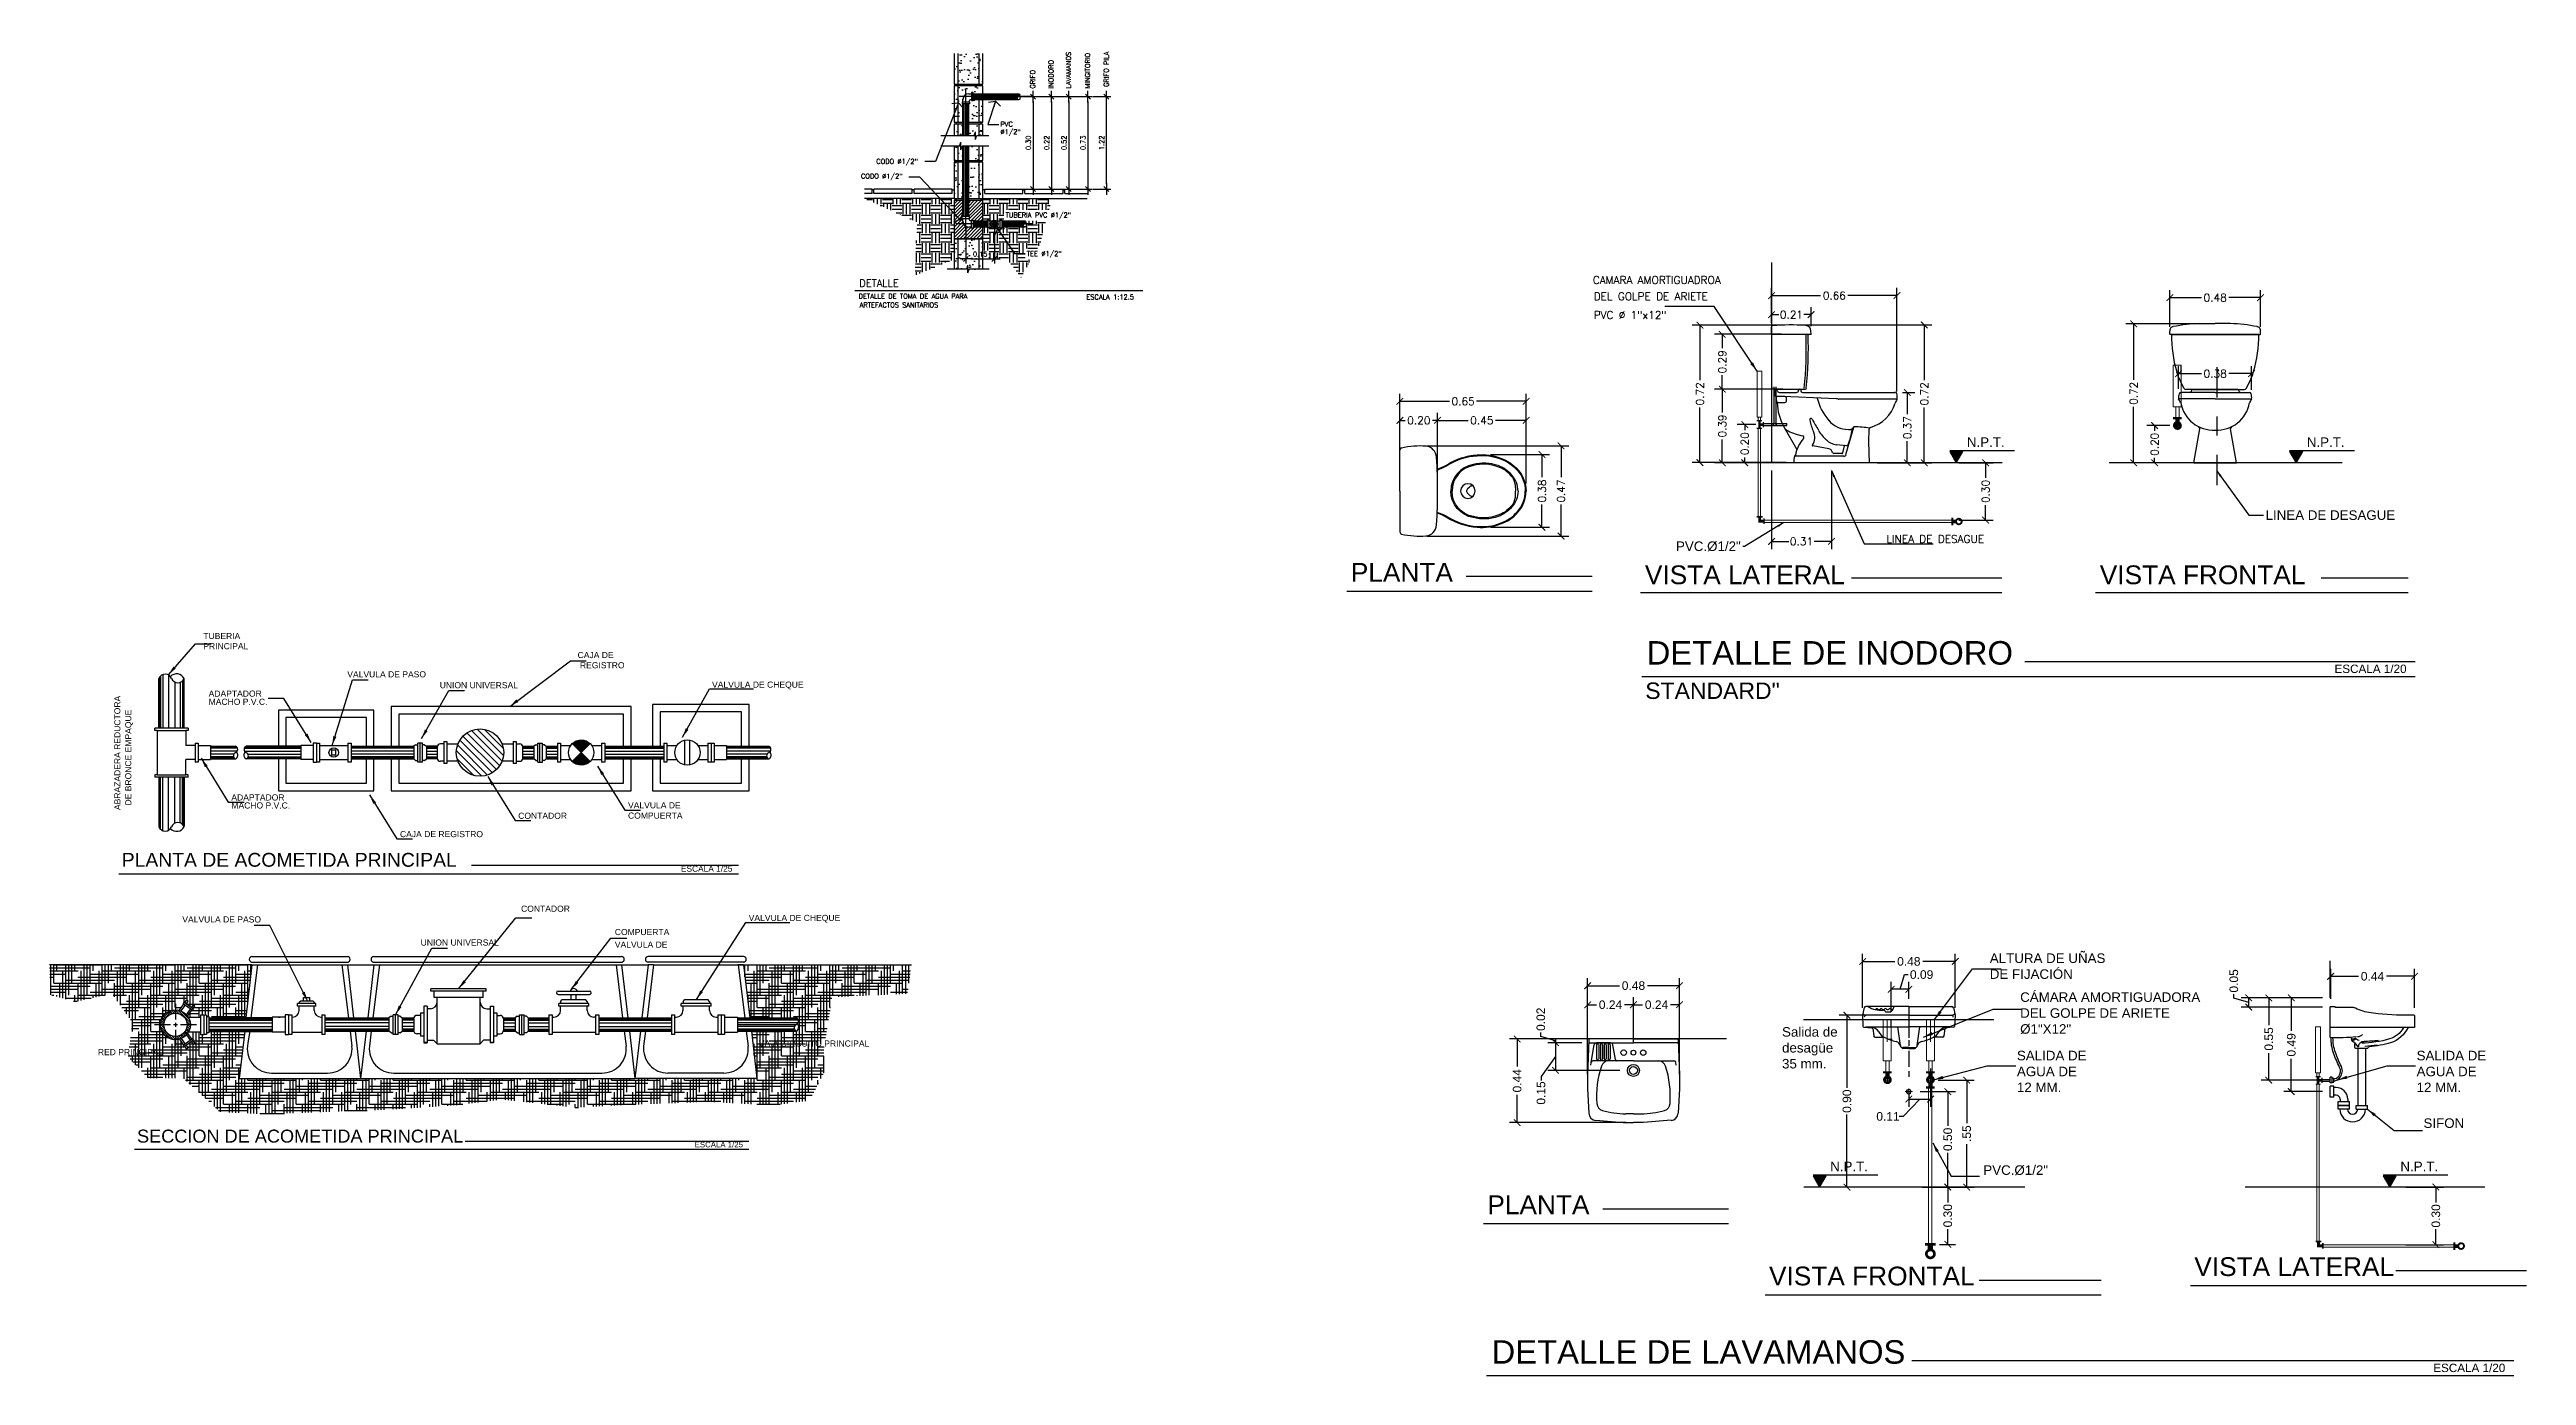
# Model space of a CAD drawing. Header units: inches. Extents: x -9 to 337, y -247 to 209.
# Drawn here: x 77.26 to 90.23, y -139.9 to -132.95 of the extents above; entities that cross this region are included whole.
import ezdxf

# ---------------------------------------------------------------- set-up
doc = ezdxf.new("R2010")
doc.units = ezdxf.units.IN
doc.header["$MEASUREMENT"] = 0
doc.header["$PDMODE"] = 34
for name, pattern in [('ACAD_ISO08W100', [36, 24, -3, 6, -3]), ('CENTER', [50.8, 31.75, -6.35, 6.35, -6.35]), ('DASHDOTX2', [2, 1, -0.5, 0, -0.5]), ('HIDDEN2', [0.1875, 0.125, -0.0625])]:
    doc.linetypes.add(name, pattern=pattern)
for name, color, linetype in [('1', 1, 'Continuous'), ('ACCESORIOS', 4, 'Continuous'), ('agua', 4, 'Continuous'), ('ASCIURADO', 7, 'Continuous'), ('COTAS', 1, 'Continuous'), ('DET.AGUA', 4, 'Continuous'), ('DRENAJE', 1, 'Continuous'), ('DRENAJES', 1, 'Continuous'), ('ESCALAS', 1, 'Continuous'), ('grada', 3, 'Continuous'), ('INDICACIONES', 7, 'Continuous'), ('Layer4', 4, 'Continuous'), ('M', 3, 'Continuous'), ('MFIJ', 2, 'Continuous'), ('MU_FIJOS', 1, 'Continuous'), ('MUROS', 5, 'Continuous'), ('TEXT', 2, 'Continuous'), ('TIERRA', 21, 'Continuous'), ('TUBERIA', 3, 'Continuous')]:
    doc.layers.add(name, color=color, linetype=linetype)
doc.styles.add('ARIAL', font='arial.ttf', dxfattribs={"height": 0.14})
doc.styles.add('NT_12.5', font='romans.shx', dxfattribs={"height": 0.0254})
doc.styles.add('NT_20', font='romans.shx', dxfattribs={"height": 0.0403})
doc.styles.add('NT_20 WALTER GUERRA', font='romans.shx', dxfattribs={"height": 0.0403})
doc.styles.add('ROMANS', font='ROMANS.SHX')
doc.styles.add('SUBTITULOS', font='arial.ttf')
doc.dimstyles.new('80E12.5', dxfattribs={"dimtxt": 0.025, "dimasz": 0.05, "dimexe": 0.025, "dimexo": 0.025, "dimgap": 0.0075, "dimtad": 0, "dimtih": 1, "dimtoh": 1, "dimzin": 1, "dimdsep": 46, "dimtxsty": 'ROMANS', "dimblk": 'ARCHTICK', "dimcen": 0.025, "dimclrd": 1, "dimclre": 1, "dimclrt": 2, "dimaunit": 1, "dimazin": 0, "dimtfac": 1, "dimtmove": 1, "dimatfit": 2, "dimfxl": 1, "dimlwd": -1, "dimlwe": -1, "dimarcsym": 0})
doc.dimstyles.new('80E20', dxfattribs={"dimtxt": 0.0403, "dimasz": 0.035, "dimexe": 0.04, "dimexo": 0.04, "dimgap": 0.01, "dimtad": 0, "dimzin": 1, "dimdsep": 46, "dimtxsty": 'NT_20', "dimblk": 'ARCHTICK', "dimcen": 2.5, "dimclrd": 1, "dimclre": 1, "dimclrt": 3, "dimadec": 0, "dimazin": 0, "dimtfac": 1, "dimtmove": 1, "dimatfit": 3, "dimfxl": 1, "dimlwd": -1, "dimlwe": -1, "dimarcsym": 0})
doc.dimstyles.new('DD_12.5 FLE', dxfattribs={"dimtxt": 0.0254, "dimasz": 0.026, "dimexe": 0.024, "dimexo": 0.024, "dimgap": 0.012, "dimtad": 1, "dimzin": 0, "dimdsep": 46, "dimtxsty": 'NT_12.5', "dimblk": 'FLECHA', "dimcen": 0.024, "dimdle": 0.024, "dimclrt": 4, "dimaunit": 1, "dimadec": 4, "dimazin": 0, "dimtfac": 1, "dimtofl": 0, "dimtmove": 2, "dimatfit": 3, "dimldrblk": 'FLECHA', "dimfxl": 1, "dimtolj": 1, "dimtzin": 0, "dimarcsym": 0})
doc.dimstyles.new('DD_12.5 G', dxfattribs={"dimtxt": 0.0254, "dimasz": 0.026, "dimexe": 0.024, "dimexo": 0.024, "dimgap": 0.012, "dimtad": 1, "dimzin": 0, "dimdsep": 46, "dimtxsty": 'NT_12.5', "dimblk": 'COT2', "dimcen": 0.09, "dimdle": 0.024, "dimclrt": 4, "dimadec": 0, "dimazin": 0, "dimtfac": 1, "dimtofl": 0, "dimtmove": 2, "dimatfit": 3, "dimldrblk": 'COT2', "dimfxl": 1, "dimtolj": 1, "dimtzin": 0, "dimarcsym": 0})
pattern_1 = [(82.5, (-526.58449, -38.25723), (-0.0422103955, 0.0395378137), [0, -0.0456, 0, -0.051, 0, -0.04875]), (52.5, (-526.58449, -38.25723), (-0.022324125, 0.097409392), [0, -0.0246, 0, -0.0411, 0, -0.01575]), (12.5, (-526.61058, -38.28332), (0.065940878, 0.0661809715), [0, -0.015, 0, -0.054, 0, -0.0705]), (2.5, (-526.61058, -38.28332), (0.045151265, 0.082387886), [0, -0.0075, 0, -0.0354, 0, -0.0405])]

msp = doc.modelspace()

# ---------------------------------------------------------------- texts
at = {"color": 4, "style": 'NT_20 WALTER GUERRA'}
for s, p in [('CAMARA AMORTIGUADROA', (85.344, -134.178)), ('DEL GOLPE DE ARIETE', (85.349, -134.263)), ('PVC %%C 1"x12"', (85.349, -134.361))]:
    msp.add_text(s, height=0.0403, dxfattribs=at).set_placement(p)
at = {"color": 4, "insert": (87.137, -135.514), "char_height": 0.0403, "attachment_point": 5, "style": 'NT_20 WALTER GUERRA'}
msp.add_mtext('LINEA DE DESAGUE', dxfattribs=at)
at = {"layer": 'COTAS', "color": 3, "insert": (88.867, -135.364), "char_height": 0.05, "attachment_point": 1, "style": 'ARIAL'}
msp.add_mtext('LINEA DE DESAGUE', dxfattribs=at)
at = {"layer": 'ESCALAS', "color": 4, "linetype": 'Continuous', "style": 'NT_12.5'}
for s, p in [('GRIFO', (82.424, -133.155)), ('INODORO', (82.52, -133.155)), ('LAVAMANOS', (82.611, -133.155)), ('MINGITORIO', (82.711, -133.155)), ('GRIFO PILA', (82.809, -133.146))]:
    msp.add_text(s, height=0.0254, rotation=90, dxfattribs=at).set_placement(p)
for s, p in [('PVC ', (82.242, -133.354)), ('%%C1/2"', (82.242, -133.394)), ('CODO %%C1/2"', (81.592, -133.549)), ('CODO %%C1/2"', (81.512, -133.626)), ('TUBERIA PVC %%C1/2"', (82.269, -133.83)), ('TEE %%C1/2"', (82.38, -134.032)), ('DETALLE DE TOMA DE AGUA PARA', (81.499, -134.255)), ('ARTEFACTOS SANITARIOS', (81.505, -134.301))]:
    msp.add_text(s, height=0.0254, dxfattribs=at).set_placement(p)
at = {"layer": 'ESCALAS', "color": 6, "linetype": 'Continuous', "style": 'NT_12.5'}
msp.add_text('DETALLE ', height=0.0381, dxfattribs=at).set_placement((81.503, -134.193))
at = {"layer": 'ESCALAS', "color": 2, "linetype": 'Continuous', "style": 'NT_12.5'}
msp.add_text('ESCALA 1:12.5', height=0.0254, dxfattribs=at).set_placement((82.692, -134.259))
at = {"layer": 'M', "color": 3, "style": 'ARIAL'}
for s, p in [('ADAPTADOR', (78.096, -136.34)), ('VALVULA DE PASO', (78.822, -136.239)), ('UNION UNIVERSAL', (79.306, -136.296)), ('VALVULA DE CHEQUE', (80.732, -136.293)), ('MACHO P.V.C.', (78.096, -136.383)), ('ADAPTADOR', (78.215, -136.884)), ('MACHO P.V.C.', (78.215, -136.926)), ('CONTADOR', (79.717, -136.98)), ('VALVULA DE', (80.292, -136.925)), ('COMPUERTA', (80.292, -136.979)), ('CAJA DE REGISTRO', (79.098, -137.076)), ('VALVULA DE CHEQUE', (80.924, -137.515)), ('VALVULA DE PASO', (77.958, -137.523)), ('UNION UNIVERSAL', (79.206, -137.644)), ('COMPUERTA', (80.223, -137.589)), ('VALVULA DE', (80.223, -137.655)), ('RED PRINCIPAL', (77.516, -138.218)), ('VA A CIRCUITO PRINCIPAL', (80.977, -138.173))]:
    msp.add_text(s, height=0.032, dxfattribs=at).set_placement(p)
for s, p in [('ABRAZADERA REDUCTORA', (77.634, -136.934)), ('DE BRONCE EMPAQUE', (77.691, -136.91))]:
    msp.add_text(s, height=0.032, rotation=90, dxfattribs=at).set_placement(p)
at = {"layer": 'M', "color": 3, "char_height": 0.032, "style": 'ARIAL'}
for s, insert, attachment_point in [('\\A1;TUBERIA\\PPRINCIPAL', (78.068, -136.092), 7), ('CAJA DE\\P REGISTRO ', (80.028, -136.149), 4), ('CONTADOR', (79.732, -137.451), 4)]:
    msp.add_mtext(s, dxfattribs=dict(at, insert=insert, attachment_point=attachment_point))
at = {"layer": 'TEXT', "color": 4, "style": 'ARIAL'}
for s, height, p in [('PLANTA', 0.0984, (84.077, -135.738)), ('VISTA LATERAL', 0.09838, (85.617, -135.751)), ('VISTA FRONTAL', 0.09838, (87.999, -135.751)), ('DETALLE DE INODORO', 0.12297, (85.626, -136.172)), ('STANDARD"', 0.0861, (85.619, -136.352)), ('PLANTA DE ACOMETIDA PRINCIPAL', 0.07244, (77.641, -137.231)), ('SECCION DE ACOMETIDA PRINCIPAL', 0.06792, (77.721, -138.676))]:
    msp.add_text(s, height=height, dxfattribs=at).set_placement(p)
at = {"layer": 'TEXT', "color": 2, "style": 'SUBTITULOS'}
for s, height, p in [('ESCALA 1/20', 0.04379, (89.228, -136.216)), ('ESCALA 1/25', 0.0313, (80.569, -137.257)), ('ESCALA 1/25', 0.02935, (80.641, -138.701))]:
    msp.add_text(s, height=height, dxfattribs=at).set_placement(p)
at = {"layer": 'TEXT', "char_height": 0.05, "attachment_point": 6, "style": 'ARIAL'}
for insert in [(87.501, -135.007), (89.281, -135.007)]:
    msp.add_mtext('N.P.T.', dxfattribs=dict(at, insert=insert))
at = {"layer": 'TEXT', "color": 3, "insert": (86.119, -135.553), "char_height": 0.05, "attachment_point": 6, "style": 'ARIAL'}
msp.add_mtext('PVC.%%C1/2"', dxfattribs=at)

# ---------------------------------------------------------------- blocks, each defined once
blk = doc.blocks.new('COT2')
blk.add_line((-1.164, 0), (1.164, 0))
at = {"color": 9, "linetype": 'ByBlock'}
blk.add_line((-0.5, -0.5), (0.5, 0.5), dxfattribs=at)
blk = doc.blocks.new('*D399')
at = {"layer": 'DEFPOINTS', "color": 0, "transparency": 16777216}
for p in [(82.061, -133.864), (82.211, -133.864), (82.211, -134.047)]:
    blk.add_point(p, dxfattribs=at)
at = {"layer": 'MU_FIJOS', "color": 0, "lineweight": -2, "transparency": 16777216}
for p, q in [((82.061, -133.888), (82.061, -134.071)), ((82.211, -133.888), (82.211, -134.071)), ((82.087, -134.047), (82.185, -134.047))]:
    blk.add_line(p, q, dxfattribs=at)
at = {"layer": 'MU_FIJOS', "color": 0, "lineweight": -2, "transparency": 16777216, "xscale": 0.026, "yscale": 0.026, "zscale": 0.026, "rotation": 180}
blk.add_blockref('COT2', (82.061, -134.047), dxfattribs=at)
at = {"layer": 'MU_FIJOS', "color": 0, "lineweight": -2, "transparency": 16777216, "xscale": 0.026, "yscale": 0.026, "zscale": 0.026}
blk.add_blockref('COT2', (82.211, -134.047), dxfattribs=at)
at = {"layer": 'MU_FIJOS', "color": 4, "transparency": 16777216, "insert": (82.136, -134.022), "char_height": 0.0254, "attachment_point": 5, "style": 'NT_12.5'}
blk.add_mtext('\\A1;0.15', dxfattribs=at)
blk = doc.blocks.new('FLECHA')
blk.add_line((0, 0), (-1.16, 0))
at = {"color": 9, "linetype": 'ByBlock'}
for p, q in [((-0.62, 1.24), (0, 0)), ((0, 0), (-0.62, -1.24))]:
    blk.add_line(p, q, dxfattribs=at)
blk = doc.blocks.new('*D400')
at = {"layer": 'DEFPOINTS', "color": 0, "linetype": 'Continuous', "transparency": 16777216}
for p in [(82.487, -133.197), (82.482, -133.681), (82.6, -133.681)]:
    blk.add_point(p, dxfattribs=at)
at = {"layer": 'ESCALAS', "color": 0, "linetype": 'Continuous', "lineweight": -2, "transparency": 16777216}
for p, q in [((82.511, -133.197), (82.624, -133.197)), ((82.6, -133.223), (82.6, -133.655)), ((82.506, -133.681), (82.624, -133.681))]:
    blk.add_line(p, q, dxfattribs=at)
at = {"layer": 'ESCALAS', "color": 0, "linetype": 'Continuous', "lineweight": -2, "transparency": 16777216, "xscale": 0.026, "yscale": 0.026, "zscale": 0.026}
for p, rotation in [((82.6, -133.197), 90), ((82.6, -133.681), 270)]:
    blk.add_blockref('COT2', p, dxfattribs=dict(at, rotation=rotation))
at = {"layer": 'ESCALAS', "color": 4, "linetype": 'Continuous', "transparency": 16777216, "insert": (82.575, -133.439), "char_height": 0.0254, "attachment_point": 5, "rotation": 90, "style": 'NT_12.5'}
blk.add_mtext('\\A1;0.52', dxfattribs=at)
blk = doc.blocks.new('*D401')
at = {"layer": 'DEFPOINTS', "color": 0, "linetype": 'Continuous', "transparency": 16777216}
for p in [(82.587, -133.197), (82.582, -133.681), (82.7, -133.681)]:
    blk.add_point(p, dxfattribs=at)
at = {"layer": 'ESCALAS', "color": 0, "linetype": 'Continuous', "lineweight": -2, "transparency": 16777216}
for p, q in [((82.611, -133.197), (82.724, -133.197)), ((82.7, -133.223), (82.7, -133.655)), ((82.606, -133.681), (82.724, -133.681))]:
    blk.add_line(p, q, dxfattribs=at)
at = {"layer": 'ESCALAS', "color": 0, "linetype": 'Continuous', "lineweight": -2, "transparency": 16777216, "xscale": 0.026, "yscale": 0.026, "zscale": 0.026}
for p, rotation in [((82.7, -133.197), 90), ((82.7, -133.681), 270)]:
    blk.add_blockref('COT2', p, dxfattribs=dict(at, rotation=rotation))
at = {"layer": 'ESCALAS', "color": 4, "linetype": 'Continuous', "transparency": 16777216, "insert": (82.675, -133.439), "char_height": 0.0254, "attachment_point": 5, "rotation": 90, "style": 'NT_12.5'}
blk.add_mtext('\\A1;0.73', dxfattribs=at)
blk = doc.blocks.new('*D402')
at = {"layer": 'DEFPOINTS', "color": 0, "linetype": 'Continuous', "transparency": 16777216}
for p in [(82.3, -133.197), (82.296, -133.681), (82.413, -133.681)]:
    blk.add_point(p, dxfattribs=at)
at = {"layer": 'ESCALAS', "color": 0, "linetype": 'Continuous', "lineweight": -2, "transparency": 16777216}
for p, q in [((82.324, -133.197), (82.437, -133.197)), ((82.413, -133.223), (82.413, -133.655)), ((82.32, -133.681), (82.437, -133.681))]:
    blk.add_line(p, q, dxfattribs=at)
at = {"layer": 'ESCALAS', "color": 0, "linetype": 'Continuous', "lineweight": -2, "transparency": 16777216, "xscale": 0.026, "yscale": 0.026, "zscale": 0.026}
for p, rotation in [((82.413, -133.197), 90), ((82.413, -133.681), 270)]:
    blk.add_blockref('COT2', p, dxfattribs=dict(at, rotation=rotation))
at = {"layer": 'ESCALAS', "color": 4, "linetype": 'Continuous', "transparency": 16777216, "insert": (82.388, -133.439), "char_height": 0.0254, "attachment_point": 5, "rotation": 90, "style": 'NT_12.5'}
blk.add_mtext('\\A1;0.30', dxfattribs=at)
blk = doc.blocks.new('*D403')
at = {"layer": 'DEFPOINTS', "color": 0, "linetype": 'Continuous', "transparency": 16777216}
for p in [(82.396, -133.197), (82.392, -133.681), (82.509, -133.681)]:
    blk.add_point(p, dxfattribs=at)
at = {"layer": 'ESCALAS', "color": 0, "linetype": 'Continuous', "lineweight": -2, "transparency": 16777216}
for p, q in [((82.42, -133.197), (82.533, -133.197)), ((82.509, -133.223), (82.509, -133.655)), ((82.416, -133.681), (82.533, -133.681))]:
    blk.add_line(p, q, dxfattribs=at)
at = {"layer": 'ESCALAS', "color": 0, "linetype": 'Continuous', "lineweight": -2, "transparency": 16777216, "xscale": 0.026, "yscale": 0.026, "zscale": 0.026}
for p, rotation in [((82.509, -133.197), 90), ((82.509, -133.681), 270)]:
    blk.add_blockref('COT2', p, dxfattribs=dict(at, rotation=rotation))
at = {"layer": 'ESCALAS', "color": 4, "linetype": 'Continuous', "transparency": 16777216, "insert": (82.484, -133.439), "char_height": 0.0254, "attachment_point": 5, "rotation": 90, "style": 'NT_12.5'}
blk.add_mtext('\\A1;0.22', dxfattribs=at)
blk = doc.blocks.new('*D404')
at = {"layer": 'DEFPOINTS', "color": 0, "linetype": 'Continuous', "transparency": 16777216}
for p in [(82.703, -133.197), (82.797, -133.197), (82.703, -133.681)]:
    blk.add_point(p, dxfattribs=at)
at = {"layer": 'ESCALAS', "color": 0, "linetype": 'Continuous', "lineweight": -2, "transparency": 16777216}
for p, q in [((82.727, -133.197), (82.821, -133.197)), ((82.797, -133.655), (82.797, -133.223)), ((82.727, -133.681), (82.821, -133.681))]:
    blk.add_line(p, q, dxfattribs=at)
at = {"layer": 'ESCALAS', "color": 0, "linetype": 'Continuous', "lineweight": -2, "transparency": 16777216, "xscale": 0.026, "yscale": 0.026, "zscale": 0.026}
for p, rotation in [((82.797, -133.197), 90), ((82.797, -133.681), 270)]:
    blk.add_blockref('COT2', p, dxfattribs=dict(at, rotation=rotation))
at = {"layer": 'ESCALAS', "color": 4, "linetype": 'Continuous', "transparency": 16777216, "insert": (82.772, -133.439), "char_height": 0.0254, "attachment_point": 5, "rotation": 90, "style": 'NT_12.5'}
blk.add_mtext('\\A1;1.22', dxfattribs=at)
blk = doc.blocks.new('_ArchTick')
at = {"color": 0, "linetype": 'ByBlock', "const_width": 0.15}
blk.add_lwpolyline([(-0.5, -0.5), (0.5, 0.5)], dxfattribs=at)
blk = doc.blocks.new('Inod_HydraP')
at = {"color": 2, "linetype": 'Continuous', "ltscale": 20}
for q in [(0.05, 0.214), (0.05, -0.214)]:
    blk.add_line((0.05, 0), q, dxfattribs=at)
at = {"color": 1, "linetype": 'Continuous', "ltscale": 20}
for p in [(0.656, 0.019), (0.656, 0.019), (0.656, -0.019), (0.656, -0.019)]:
    blk.add_line(p, (0.656, 0), dxfattribs=at)
for points in [[(0.245, 0.114, 0.041153), (0.297, 0.138, -0.130423), (0.455, 0.189, -0.126977), (0.577, 0.172, -0.141745), (0.668, 0.111, -0.184983), (0.711, 0, -0.184983)], [(0.245, 0.111, 0.039655), (0.3, 0.135, -0.130633), (0.455, 0.185, -0.127306), (0.576, 0.168, -0.14208), (0.665, 0.108, -0.185121), (0.706, 0, -0.185121)], [(0.669, 0, 0.18664), (0.636, 0.083, 0.144474), (0.564, 0.133, 0.154958), (0.434, 0.139, 0.364044), (0.317, 0, 0.364044)], [(0.643, 0.067, 0.0358), (0.632, 0.08, 0.144945), (0.562, 0.127, 0.155404), (0.435, 0.134, 0.364511), (0.323, 0, 0.364511)], [(0.669, 0, -0.18664), (0.636, -0.083, -0.144474), (0.564, -0.133, -0.154958), (0.434, -0.139, -0.364044), (0.317, 0, -0.364044)], [(0.245, -0.111, -0.039655), (0.3, -0.135, 0.130633), (0.455, -0.185, 0.127306), (0.576, -0.168, 0.14208), (0.665, -0.108, 0.185121), (0.706, 0, 0.185121)], [(0.245, -0.114, -0.041153), (0.297, -0.138, 0.130423), (0.455, -0.189, 0.126977), (0.577, -0.172, 0.141745), (0.668, -0.111, 0.184983), (0.711, 0, 0.184983)], [(0.643, -0.067, -0.0358), (0.632, -0.08, -0.144945), (0.562, -0.127, -0.155404), (0.435, -0.134, -0.364511), (0.323, 0, -0.364511)]]:
    blk.add_lwpolyline(points, format="xyb", dxfattribs=at)
at = {"color": 2, "linetype": 'Continuous', "ltscale": 20}
for centre, radius, start, end in [((0.063, 0.214), 0.0125, 107.5577, 180), ((0.151, -0.168), 0.404, 84.9198, 103.1543), ((0.181, 0.175), 0.0605, 2.1521, 85.0988), ((-2.023, 0.027), 2.27, 359.2561, 3.7986), ((-2.023, -0.027), 2.27, 356.2014, 0.7439), ((0.063, -0.214), 0.0125, 180, 252.4423), ((0.151, 0.168), 0.404, 256.8457, 275.0802), ((0.181, -0.175), 0.0605, 274.9012, 357.8479)]:
    blk.add_arc(centre, radius, start, end, dxfattribs=at)
at = {"color": 1, "linetype": 'Continuous', "ltscale": 20}
for centre, radius, start, end in [((0.406, 0), 0.0384, 0, 180), ((0.406, 0), 0.0384, 180, 0), ((0.413, -0.001), 0.0139, 158.8095, 176.346), ((0.413, -0.001), 0.0139, 158.8095, 176.346), ((0.446, -0.021), 0.0525, 114.9844, 150.8262), ((0.428, 0.018), 0.00957, 38.1923, 120.8156), ((0.561, 0.019), 0.095, 0, 30.3676), ((0.413, 0.001), 0.0139, 183.654, 201.1905), ((0.413, 0.001), 0.0139, 183.654, 201.1905), ((0.446, 0.021), 0.0525, 209.1738, 245.0156), ((0.428, -0.018), 0.00957, 239.1844, 321.8077), ((0.561, -0.019), 0.095, 329.6324, 0)]:
    blk.add_arc(centre, radius, start, end, dxfattribs=at)
blk = doc.blocks.new('*D405')
at = {"color": 1, "transparency": 16777216}
for p, q in [((84.334, -135.008), (84.334, -134.853)), ((84.531, -135.225), (84.531, -134.853)), ((84.334, -134.893), (84.361, -134.893)), ((84.531, -134.893), (84.504, -134.893))]:
    blk.add_line(p, q, dxfattribs=at)
at = {"layer": 'DEFPOINTS', "color": 0, "transparency": 16777216}
for p in [(84.531, -134.893), (84.334, -135.048), (84.531, -135.265)]:
    blk.add_point(p, dxfattribs=at)
at = {"color": 1, "transparency": 16777216, "xscale": 0.035, "yscale": 0.035, "zscale": 0.035, "rotation": 180}
blk.add_blockref('_ArchTick', (84.334, -134.893), dxfattribs=at)
at = {"color": 1, "transparency": 16777216, "xscale": 0.035, "yscale": 0.035, "zscale": 0.035}
blk.add_blockref('_ArchTick', (84.531, -134.893), dxfattribs=at)
at = {"color": 3, "transparency": 16777216, "insert": (84.433, -134.893), "char_height": 0.0403, "attachment_point": 5, "style": 'NT_20'}
blk.add_mtext('0.20', dxfattribs=at)
blk = doc.blocks.new('*D406')
at = {"color": 1, "transparency": 16777216}
for p, q in [((84.531, -135.225), (84.531, -134.853)), ((84.995, -135.223), (84.995, -134.853)), ((84.531, -134.893), (84.691, -134.893)), ((84.995, -134.893), (84.834, -134.893))]:
    blk.add_line(p, q, dxfattribs=at)
at = {"layer": 'DEFPOINTS', "color": 0, "transparency": 16777216}
for p in [(84.995, -134.893), (84.531, -135.265), (84.995, -135.263)]:
    blk.add_point(p, dxfattribs=at)
at = {"color": 1, "transparency": 16777216, "xscale": 0.035, "yscale": 0.035, "zscale": 0.035, "rotation": 180}
blk.add_blockref('_ArchTick', (84.531, -134.893), dxfattribs=at)
at = {"color": 1, "transparency": 16777216, "xscale": 0.035, "yscale": 0.035, "zscale": 0.035}
blk.add_blockref('_ArchTick', (84.995, -134.893), dxfattribs=at)
at = {"color": 3, "transparency": 16777216, "insert": (84.763, -134.893), "char_height": 0.0403, "attachment_point": 5, "style": 'NT_20'}
blk.add_mtext('0.45', dxfattribs=at)
blk = doc.blocks.new('*D407')
at = {"color": 1, "transparency": 16777216}
for p, q in [((84.334, -135.223), (84.334, -134.753)), ((84.995, -135.223), (84.995, -134.753)), ((84.334, -134.793), (84.593, -134.793)), ((84.995, -134.793), (84.736, -134.793))]:
    blk.add_line(p, q, dxfattribs=at)
at = {"layer": 'DEFPOINTS', "color": 0, "transparency": 16777216}
for p in [(84.995, -134.793), (84.334, -135.263), (84.995, -135.263)]:
    blk.add_point(p, dxfattribs=at)
at = {"color": 1, "transparency": 16777216, "xscale": 0.035, "yscale": 0.035, "zscale": 0.035, "rotation": 180}
blk.add_blockref('_ArchTick', (84.334, -134.793), dxfattribs=at)
at = {"color": 1, "transparency": 16777216, "xscale": 0.035, "yscale": 0.035, "zscale": 0.035}
blk.add_blockref('_ArchTick', (84.995, -134.793), dxfattribs=at)
at = {"color": 3, "transparency": 16777216, "insert": (84.665, -134.793), "char_height": 0.0403, "attachment_point": 5, "style": 'NT_20'}
blk.add_mtext('0.65', dxfattribs=at)
blk = doc.blocks.new('*D408')
at = {"color": 1, "transparency": 16777216}
for p, q in [((84.808, -135.072), (85.118, -135.072)), ((85.078, -135.072), (85.078, -135.191)), ((85.078, -135.453), (85.078, -135.334)), ((84.808, -135.453), (85.118, -135.453))]:
    blk.add_line(p, q, dxfattribs=at)
at = {"layer": 'DEFPOINTS', "color": 0, "transparency": 16777216}
for p in [(84.768, -135.072), (84.768, -135.453), (85.078, -135.453)]:
    blk.add_point(p, dxfattribs=at)
at = {"color": 1, "transparency": 16777216, "xscale": 0.035, "yscale": 0.035, "zscale": 0.035}
for p, rotation in [((85.078, -135.072), 90), ((85.078, -135.453), 270)]:
    blk.add_blockref('_ArchTick', p, dxfattribs=dict(at, rotation=rotation))
at = {"color": 3, "transparency": 16777216, "insert": (85.078, -135.263), "char_height": 0.0403, "attachment_point": 5, "rotation": 90, "style": 'NT_20'}
blk.add_mtext('0.38', dxfattribs=at)
blk = doc.blocks.new('*D409')
at = {"color": 1, "transparency": 16777216}
for p, q in [((84.475, -135.026), (85.218, -135.026)), ((85.178, -135.026), (85.178, -135.191)), ((85.178, -135.499), (85.178, -135.334)), ((84.475, -135.499), (85.218, -135.499))]:
    blk.add_line(p, q, dxfattribs=at)
at = {"layer": 'DEFPOINTS', "color": 0, "transparency": 16777216}
for p in [(84.435, -135.026), (84.435, -135.499), (85.178, -135.499)]:
    blk.add_point(p, dxfattribs=at)
at = {"color": 1, "transparency": 16777216, "xscale": 0.035, "yscale": 0.035, "zscale": 0.035}
for p, rotation in [((85.178, -135.026), 90), ((85.178, -135.499), 270)]:
    blk.add_blockref('_ArchTick', p, dxfattribs=dict(at, rotation=rotation))
at = {"color": 3, "transparency": 16777216, "insert": (85.178, -135.263), "char_height": 0.0403, "attachment_point": 5, "rotation": 90, "style": 'NT_20'}
blk.add_mtext('0.47', dxfattribs=at)
blk = doc.blocks.new('Inod_HydraE')
at = {"layer": 'MFIJ', "color": 2, "linetype": 'Continuous'}
for p, q in [((0.05, 0.676), (0.05, 0.712)), ((0.05, 0.671), (0.05, 0.398)), ((0.053, 0.673), (0.24, 0.673)), ((0.242, 0.673), (0.258, 0.673)), ((0.062, 0.386), (0.073, 0.386)), ((0.067, 0.354), (0.067, 0.379)), ((0.389, 0.335), (0.072, 0.349)), ((0.073, 0.386), (0.227, 0.386)), ((0.076, 0.347), (0.076, 0.349)), ((0.12, 0.347), (0.076, 0.347)), ((0.079, 0.316), (0.119, 0.316)), ((0.091, 0.369), (0.181, 0.369)), ((0.129, 0.326), (0.129, 0.337)), ((0.214, 0.369), (0.696, 0.369)), ((0.708, 0.333), (0.404, 0.333)), ((0.115, 0.189), (0.183, 0.07)), ((0.453, 0.175), (0.466, 0.175)), ((0.48, 0.187), (0.471, 0.177)), ((0.56, 0.109), (0.562, 0.176)), ((0.563, 0), (0.166, 0)), ((0.428, 0.034), (0.174, 0.034)), ((0.35, 0.073), (0.266, 0.088)), ((0.418, 0.049), (0.377, 0.049)), ((0.391, 0.095), (0.443, 0.09)), ((0.423, 0.052), (0.433, 0.088)), ((0.563, 0), (0.56, 0.109))]:
    blk.add_line(p, q, dxfattribs=at)
at = {"layer": 'MFIJ', "color": 1, "linetype": 'Continuous'}
blk.add_line((0.44, 0.043), (0.481, 0.186), dxfattribs=at)
at = {"layer": 'MFIJ', "color": 2, "linetype": 'Continuous'}
for centre, radius, start, end in [((0.056, 0.712), 0.0062, 91.4933, 182.6113), ((0.053, 0.676), 0.0025, 180, 270), ((0.053, 0.671), 0.0025, 90, 180), ((0.151, -0.622), 1.344, 86.7356, 94.0533), ((-1.77, 0.599), 2.002, 354.048, 2.0675), ((0.227, 0.692), 0.0278, 16.7219, 88.403), ((-1.765, 0.599), 2.008, 354.0535, 2.0975), ((-1.765, 0.599), 2.008, 2.0975, 2.1008), ((0.188, 0.676), 0.0695, 357.4066, 19.9838), ((0.062, 0.398), 0.012, 180, 270), ((0.227, 0.392), 0.006, 270, 354.0535), ((0.073, 0.379), 0.0065, 357.5731, 186.7437), ((0.072, 0.354), 0.005, 180, 267.5), ((0.115, 0.336), 0.0409, 164.0001, 208.7742), ((0.372, 0.328), 0.293, 182.4709, 208.4948), ((0.092, 0.381), 0.0125, 189.9672, 266.0547), ((0.119, 0.326), 0.01, 270, 0), ((0.119, 0.337), 0.01, 0, 87.5), ((0.181, 0.379), 0.0107, 267.3041, 7.4657), ((0.197, 0.38), 0.00557, 7.9882, 175.8253), ((0.214, 0.38), 0.0113, 174.2074, 271.3864), ((0.562, 0.406), 0.281, 193.7359, 220.8288), ((0.39, 0.302), 0.0331, 72.2543, 91.3308), ((0.403, 0.344), 0.0107, 250.6238, 271.3268), ((0.513, 0.371), 0.194, 286.31, 342.3541), ((0.697, 0.36), 0.00924, 15.4286, 97.0264), ((0.745, 0.302), 0.048, 142.8736, 168.465), ((0.646, 0.344), 0.0625, 350.5054, 16.9979), ((0.703, 0.334), 0.005, 322.8736, 350.5054), ((0.159, 0.213), 0.051, 208.4948, 243.8789), ((0.285, 0.469), 0.336, 243.8789, 257.5583), ((0.211, 0.133), 0.0085, 319.5225, 77.5583), ((0.257, 0.226), 0.0064, 30, 198), ((0.612, 0.302), 0.37, 192.2584, 201.9391), ((1.107, 0.677), 0.956, 207.9867, 212.0133), ((0.208, 0.132), 0.069, 324.6063, 27.6807), ((0.467, 0.269), 0.198, 210, 229.3607), ((0.448, 0.301), 0.126, 218.5782, 272.247), ((0.465, 0.183), 0.0075, 271.1235, 316.6131), ((0.484, 0.181), 0.0075, 90.8027, 127.232), ((0.49, -0.203), 0.391, 79.0808, 90.8027), ((0.571, 0.176), 0.0095, 113.3794, 178), ((0.278, 0.002), 0.112, 161.5555, 180.8176), ((0.174, 0.036), 0.0025, 105.7222, 161.5555), ((0.173, 0.041), 0.0025, 285.7222, 348.5447), ((0.363, 0.002), 0.192, 139.5225, 168.5447), ((0.266, 0.09), 0.0025, 144.6063, 260), ((0.398, 0.179), 0.0845, 224.6343, 265), ((0.345, 0.049), 0.025, 14.0297, 80), ((0.377, 0.056), 0.008, 194.0297, 270), ((0.418, 0.053), 0.005, 270, 344), ((0.428, 0.046), 0.0125, 270, 344), ((0.431, 0.089), 0.0025, 344, 85), ((0.444, 0.097), 0.0075, 265, 337.5224)]:
    blk.add_arc(centre, radius, start, end, dxfattribs=at)
at = {"layer": 'MFIJ', "color": 1, "linetype": 'Continuous'}
blk.add_arc((0.076, 0.24), 0.402, 338.8606, 350.6878, dxfattribs=at)
blk = doc.blocks.new('*D410')
at = {"color": 1, "transparency": 16777216}
for p, q in [((86.28, -134.382), (86.28, -134.299)), ((86.28, -134.339), (86.318, -134.339)), ((86.487, -134.339), (86.449, -134.339)), ((86.487, -134.399), (86.487, -134.299))]:
    blk.add_line(p, q, dxfattribs=at)
at = {"layer": 'DEFPOINTS', "color": 0, "transparency": 16777216}
for p in [(86.487, -134.339), (86.28, -134.422), (86.487, -134.439)]:
    blk.add_point(p, dxfattribs=at)
at = {"color": 1, "transparency": 16777216, "xscale": 0.035, "yscale": 0.035, "zscale": 0.035, "rotation": 180}
blk.add_blockref('_ArchTick', (86.28, -134.339), dxfattribs=at)
at = {"color": 1, "transparency": 16777216, "xscale": 0.035, "yscale": 0.035, "zscale": 0.035}
blk.add_blockref('_ArchTick', (86.487, -134.339), dxfattribs=at)
at = {"color": 3, "transparency": 16777216, "insert": (86.384, -134.339), "char_height": 0.0403, "attachment_point": 5, "style": 'NT_20'}
blk.add_mtext('0.21', dxfattribs=at)
blk = doc.blocks.new('*D411')
at = {"color": 1, "transparency": 16777216}
for p, q in [((86.28, -134.382), (86.28, -134.199)), ((86.28, -134.239), (86.537, -134.239)), ((86.937, -134.239), (86.68, -134.239)), ((86.937, -134.742), (86.937, -134.199))]:
    blk.add_line(p, q, dxfattribs=at)
at = {"layer": 'DEFPOINTS', "color": 0, "transparency": 16777216}
for p in [(86.937, -134.239), (86.28, -134.422), (86.937, -134.782)]:
    blk.add_point(p, dxfattribs=at)
at = {"color": 1, "transparency": 16777216, "xscale": 0.035, "yscale": 0.035, "zscale": 0.035, "rotation": 180}
blk.add_blockref('_ArchTick', (86.28, -134.239), dxfattribs=at)
at = {"color": 1, "transparency": 16777216, "xscale": 0.035, "yscale": 0.035, "zscale": 0.035}
blk.add_blockref('_ArchTick', (86.937, -134.239), dxfattribs=at)
at = {"color": 3, "transparency": 16777216, "insert": (86.609, -134.239), "char_height": 0.0403, "attachment_point": 5, "style": 'NT_20'}
blk.add_mtext('0.66', dxfattribs=at)
blk = doc.blocks.new('*D398')
at = {"color": 1, "transparency": 16777216}
for p, q in [((86.421, -134.393), (87.12, -134.393)), ((87.08, -134.393), (87.08, -134.683)), ((87.08, -135.115), (87.08, -134.826)), ((86.833, -135.115), (87.12, -135.115))]:
    blk.add_line(p, q, dxfattribs=at)
at = {"layer": 'DEFPOINTS', "color": 0, "transparency": 16777216}
for p in [(86.381, -134.393), (86.793, -135.115), (87.08, -135.115)]:
    blk.add_point(p, dxfattribs=at)
at = {"color": 1, "transparency": 16777216, "xscale": 0.035, "yscale": 0.035, "zscale": 0.035}
for p, rotation in [((87.08, -134.393), 90), ((87.08, -135.115), 270)]:
    blk.add_blockref('_ArchTick', p, dxfattribs=dict(at, rotation=rotation))
at = {"color": 3, "transparency": 16777216, "insert": (87.08, -134.754), "char_height": 0.0403, "attachment_point": 5, "rotation": 90, "style": 'NT_20'}
blk.add_mtext('0.72', dxfattribs=at)
blk = doc.blocks.new('*D412')
at = {"color": 1, "transparency": 16777216}
for p, q in [((86.966, -134.747), (87.031, -134.747)), ((86.991, -134.747), (86.991, -134.86)), ((86.991, -135.115), (86.991, -135.002)), ((86.833, -135.115), (87.031, -135.115))]:
    blk.add_line(p, q, dxfattribs=at)
at = {"layer": 'DEFPOINTS', "color": 0, "transparency": 16777216}
for p in [(86.926, -134.747), (86.793, -135.115), (86.991, -135.115)]:
    blk.add_point(p, dxfattribs=at)
at = {"color": 1, "transparency": 16777216, "xscale": 0.035, "yscale": 0.035, "zscale": 0.035}
for p, rotation in [((86.991, -134.747), 90), ((86.991, -135.115), 270)]:
    blk.add_blockref('_ArchTick', p, dxfattribs=dict(at, rotation=rotation))
at = {"color": 3, "transparency": 16777216, "insert": (86.991, -134.931), "char_height": 0.0403, "attachment_point": 5, "rotation": 90, "style": 'NT_20'}
blk.add_mtext('0.37', dxfattribs=at)
blk = doc.blocks.new('*D413')
at = {"color": 1, "transparency": 16777216}
for p, q in [((86.332, -134.442), (85.982, -134.442)), ((86.022, -134.442), (86.022, -134.515)), ((86.34, -134.729), (85.982, -134.729)), ((86.022, -134.729), (86.022, -134.656))]:
    blk.add_line(p, q, dxfattribs=at)
at = {"layer": 'DEFPOINTS', "color": 0, "transparency": 16777216}
for p in [(86.372, -134.442), (86.022, -134.729), (86.38, -134.729)]:
    blk.add_point(p, dxfattribs=at)
at = {"color": 1, "transparency": 16777216, "xscale": 0.035, "yscale": 0.035, "zscale": 0.035}
for p, rotation in [((86.022, -134.442), 90), ((86.022, -134.729), 270)]:
    blk.add_blockref('_ArchTick', p, dxfattribs=dict(at, rotation=rotation))
at = {"color": 3, "transparency": 16777216, "insert": (86.022, -134.586), "char_height": 0.0403, "attachment_point": 5, "rotation": 90, "style": 'NT_20'}
blk.add_mtext('0.29', dxfattribs=at)
blk = doc.blocks.new('*D414')
at = {"color": 1, "transparency": 16777216}
for p, q in [((86.34, -134.729), (85.982, -134.729)), ((86.022, -134.729), (86.022, -134.852)), ((86.022, -135.115), (86.022, -134.993)), ((86.24, -135.115), (85.982, -135.115))]:
    blk.add_line(p, q, dxfattribs=at)
at = {"layer": 'DEFPOINTS', "color": 0, "transparency": 16777216}
for p in [(86.38, -134.729), (86.022, -135.115), (86.28, -135.115)]:
    blk.add_point(p, dxfattribs=at)
at = {"color": 1, "transparency": 16777216, "xscale": 0.035, "yscale": 0.035, "zscale": 0.035}
for p, rotation in [((86.022, -134.729), 90), ((86.022, -135.115), 270)]:
    blk.add_blockref('_ArchTick', p, dxfattribs=dict(at, rotation=rotation))
at = {"color": 3, "transparency": 16777216, "insert": (86.022, -134.922), "char_height": 0.0403, "attachment_point": 5, "rotation": 90, "style": 'NT_20'}
blk.add_mtext('0.39', dxfattribs=at)
blk = doc.blocks.new('*D415')
at = {"color": 1, "transparency": 16777216}
for p, q in [((86.197, -134.915), (86.1, -134.915)), ((86.14, -134.915), (86.14, -134.944)), ((86.2, -135.115), (86.1, -135.115)), ((86.14, -135.115), (86.14, -135.087))]:
    blk.add_line(p, q, dxfattribs=at)
at = {"layer": 'DEFPOINTS', "color": 0, "transparency": 16777216}
for p in [(86.237, -134.915), (86.14, -135.115), (86.24, -135.115)]:
    blk.add_point(p, dxfattribs=at)
at = {"color": 1, "transparency": 16777216, "xscale": 0.035, "yscale": 0.035, "zscale": 0.035}
for p, rotation in [((86.14, -134.915), 90), ((86.14, -135.115), 270)]:
    blk.add_blockref('_ArchTick', p, dxfattribs=dict(at, rotation=rotation))
at = {"color": 3, "transparency": 16777216, "insert": (86.14, -135.015), "char_height": 0.0403, "attachment_point": 5, "rotation": 90, "style": 'NT_20'}
blk.add_mtext('0.20', dxfattribs=at)
blk = doc.blocks.new('*D416')
at = {"color": 1, "transparency": 16777216}
for p, q in [((86.28, -135.155), (86.28, -135.567)), ((86.594, -135.155), (86.594, -135.567)), ((86.28, -135.527), (86.371, -135.527)), ((86.594, -135.527), (86.503, -135.527))]:
    blk.add_line(p, q, dxfattribs=at)
at = {"layer": 'DEFPOINTS', "color": 0, "transparency": 16777216}
for p in [(86.28, -135.115), (86.594, -135.115), (86.594, -135.527)]:
    blk.add_point(p, dxfattribs=at)
at = {"color": 1, "transparency": 16777216, "xscale": 0.035, "yscale": 0.035, "zscale": 0.035, "rotation": 180}
blk.add_blockref('_ArchTick', (86.28, -135.527), dxfattribs=at)
at = {"color": 1, "transparency": 16777216, "xscale": 0.035, "yscale": 0.035, "zscale": 0.035}
blk.add_blockref('_ArchTick', (86.594, -135.527), dxfattribs=at)
at = {"color": 3, "transparency": 16777216, "insert": (86.437, -135.527), "char_height": 0.0403, "attachment_point": 5, "style": 'NT_20'}
blk.add_mtext('0.31', dxfattribs=at)
blk = doc.blocks.new('*D417')
at = {"color": 1, "transparency": 16777216}
for p, q in [((86.332, -134.394), (85.865, -134.394)), ((85.905, -134.394), (85.905, -134.682)), ((85.905, -135.114), (85.905, -134.825)), ((86.356, -135.114), (85.865, -135.114))]:
    blk.add_line(p, q, dxfattribs=at)
at = {"layer": 'DEFPOINTS', "color": 0, "transparency": 16777216}
for p in [(86.372, -134.394), (85.905, -135.114), (86.396, -135.114)]:
    blk.add_point(p, dxfattribs=at)
at = {"color": 1, "transparency": 16777216, "xscale": 0.035, "yscale": 0.035, "zscale": 0.035}
for p, rotation in [((85.905, -134.394), 90), ((85.905, -135.114), 270)]:
    blk.add_blockref('_ArchTick', p, dxfattribs=dict(at, rotation=rotation))
at = {"color": 3, "transparency": 16777216, "insert": (85.905, -134.754), "char_height": 0.0403, "attachment_point": 5, "rotation": 90, "style": 'NT_20'}
blk.add_mtext('0.72', dxfattribs=at)
blk = doc.blocks.new('*D418')
at = {"layer": 'COTAS', "color": 1, "transparency": 16777216}
for p, q in [((87.261, -135.115), (87.441, -135.115)), ((87.401, -135.115), (87.401, -135.194)), ((87.401, -135.415), (87.401, -135.337)), ((87.261, -135.415), (87.441, -135.415))]:
    blk.add_line(p, q, dxfattribs=at)
at = {"layer": 'DEFPOINTS', "color": 0, "transparency": 16777216}
for p in [(87.221, -135.115), (87.401, -135.115), (87.221, -135.415)]:
    blk.add_point(p, dxfattribs=at)
at = {"layer": 'COTAS', "color": 1, "transparency": 16777216, "xscale": 0.035, "yscale": 0.035, "zscale": 0.035}
for p, rotation in [((87.401, -135.115), 90), ((87.401, -135.415), 270)]:
    blk.add_blockref('_ArchTick', p, dxfattribs=dict(at, rotation=rotation))
at = {"layer": 'COTAS', "color": 3, "transparency": 16777216, "insert": (87.401, -135.265), "char_height": 0.0403, "attachment_point": 5, "rotation": 90, "style": 'NT_20'}
blk.add_mtext('0.30', dxfattribs=at)
blk = doc.blocks.new('Inod_HydraEF')
at = {"color": 2, "linetype": 'Continuous'}
for p, q in [((-0.238, 0.675), (-0.238, 0.689)), ((0, 0.672), (-0.236, 0.672)), ((-0.229, 0.672), (0, 0.672)), ((-0.08, 0.729), (0, 0.729)), ((0.08, 0.729), (0, 0.729)), ((0, 0.672), (0.235, 0.672)), ((0.229, 0.672), (0, 0.672)), ((0.238, 0.675), (0.238, 0.689)), ((-0.162, 0.39), (-0.181, 0.425)), ((0.162, 0.39), (0.181, 0.425)), ((0, 0.335), (-0.191, 0.335)), ((0, 0.369), (-0.179, 0.369)), ((0, 0.384), (-0.153, 0.384)), ((-0.123, 0.38), (-0.126, 0.373)), ((-0.116, 0.384), (0, 0.384)), ((-0.116, 0.384), (0, 0.384)), ((0, 0.384), (-0.1, 0.384)), ((0, 0.384), (-0.1, 0.384)), ((0, 0.384), (0.153, 0.384)), ((0, 0.384), (0.1, 0.384)), ((0.116, 0.384), (0, 0.384)), ((0, 0.369), (0.179, 0.369)), ((0, 0.335), (0.191, 0.335)), ((0.123, 0.38), (0.126, 0.373)), ((-0.112, 0), (-0.08, 0.178)), ((0.112, 0), (0.08, 0.178)), ((-0.112, 0), (0.112, 0))]:
    blk.add_line(p, q, dxfattribs=at)
for centre, radius, start, end in [((-0.217, 0.692), 0.0208, 95.7858, 188.2142), ((-0.236, 0.675), 0.0025, 180, 270), ((0.45, 0.668), 0.679, 179.6134, 196.3866), ((-0.047, -0.17), 0.9, 92.1104, 101.0324), ((0.047, -0.17), 0.9, 78.9676, 87.8896), ((-0.45, 0.668), 0.679, 343.6134, 0.3866), ((0.217, 0.692), 0.0208, 351.7858, 84.2142), ((0.235, 0.675), 0.0025, 270, 0), ((0.052, 0.549), 0.264, 196.0165, 207.9835), ((-0.153, 0.394), 0.01, 208, 270), ((0.153, 0.394), 0.01, 270, 332), ((-0.052, 0.549), 0.264, 332.0165, 343.9835), ((-0.129, 0.343), 0.0625, 163.0021, 187.2766), ((-0.189, 0.336), 0.0025, 187.2766, 219.62), ((-0.228, 0.304), 0.048, 11.535, 39.62), ((-0.179, 0.359), 0.01, 90, 163.0021), ((-0.009, 0.345), 0.174, 190.4214, 272.9278), ((-0.133, 0.376), 0.0075, 270, 337.9553), ((-0.116, 0.377), 0.0075, 90, 157.9553), ((-0.116, 0.377), 0.0075, 90, 157.9553), ((0.009, 0.345), 0.174, 267.0722, 349.5786), ((0.116, 0.377), 0.0075, 22.0447, 90), ((0.133, 0.376), 0.0075, 202.0447, 270), ((0.179, 0.359), 0.01, 16.9979, 90), ((0.228, 0.304), 0.048, 140.38, 168.465), ((0.129, 0.343), 0.0625, 352.7234, 16.9979), ((0.189, 0.336), 0.0025, 320.38, 352.7234), ((-0.09, 0.179), 0.0095, 350, 63.972), ((0.09, 0.179), 0.0095, 116.028, 190)]:
    blk.add_arc(centre, radius, start, end, dxfattribs=at)
blk = doc.blocks.new('*D419')
at = {"layer": 'COTAS', "color": 1, "transparency": 16777216}
for p, q in [((88.366, -134.92), (88.246, -134.92)), ((88.286, -134.92), (88.286, -134.947)), ((88.451, -135.115), (88.246, -135.115)), ((88.286, -135.115), (88.286, -135.089))]:
    blk.add_line(p, q, dxfattribs=at)
at = {"layer": 'DEFPOINTS', "color": 0, "transparency": 16777216}
for p in [(88.286, -134.92), (88.406, -134.92), (88.491, -135.115)]:
    blk.add_point(p, dxfattribs=at)
at = {"layer": 'COTAS', "color": 1, "transparency": 16777216, "xscale": 0.035, "yscale": 0.035, "zscale": 0.035}
for p, rotation in [((88.286, -134.92), 90), ((88.286, -135.115), 270)]:
    blk.add_blockref('_ArchTick', p, dxfattribs=dict(at, rotation=rotation))
at = {"layer": 'COTAS', "color": 3, "transparency": 16777216, "insert": (88.286, -135.018), "char_height": 0.0403, "attachment_point": 5, "rotation": 90, "style": 'NT_20'}
blk.add_mtext('0.20', dxfattribs=at)
blk = doc.blocks.new('*D420')
at = {"layer": 'COTAS', "color": 1, "transparency": 16777216}
for p, q in [((88.563, -134.387), (88.136, -134.387)), ((88.176, -134.387), (88.176, -134.68)), ((88.176, -135.115), (88.176, -134.822)), ((88.451, -135.115), (88.136, -135.115))]:
    blk.add_line(p, q, dxfattribs=at)
at = {"layer": 'DEFPOINTS', "color": 0, "transparency": 16777216}
for p in [(88.176, -134.387), (88.603, -134.387), (88.491, -135.115)]:
    blk.add_point(p, dxfattribs=at)
at = {"layer": 'COTAS', "color": 1, "transparency": 16777216, "xscale": 0.035, "yscale": 0.035, "zscale": 0.035}
for p, rotation in [((88.176, -134.387), 90), ((88.176, -135.115), 270)]:
    blk.add_blockref('_ArchTick', p, dxfattribs=dict(at, rotation=rotation))
at = {"layer": 'COTAS', "color": 3, "transparency": 16777216, "insert": (88.176, -134.751), "char_height": 0.0403, "attachment_point": 5, "rotation": 90, "style": 'NT_20'}
blk.add_mtext('0.72', dxfattribs=at)
blk = doc.blocks.new('*D421')
at = {"layer": 'COTAS', "color": 1, "transparency": 16777216}
for p, q in [((88.366, -134.403), (88.366, -134.21)), ((88.841, -134.403), (88.841, -134.21)), ((88.366, -134.25), (88.532, -134.25)), ((88.841, -134.25), (88.675, -134.25))]:
    blk.add_line(p, q, dxfattribs=at)
at = {"layer": 'DEFPOINTS', "color": 0, "transparency": 16777216}
for p in [(88.841, -134.25), (88.366, -134.443), (88.841, -134.443)]:
    blk.add_point(p, dxfattribs=at)
at = {"layer": 'COTAS', "color": 1, "transparency": 16777216, "xscale": 0.035, "yscale": 0.035, "zscale": 0.035, "rotation": 180}
blk.add_blockref('_ArchTick', (88.366, -134.25), dxfattribs=at)
at = {"layer": 'COTAS', "color": 1, "transparency": 16777216, "xscale": 0.035, "yscale": 0.035, "zscale": 0.035}
blk.add_blockref('_ArchTick', (88.841, -134.25), dxfattribs=at)
at = {"layer": 'COTAS', "color": 3, "transparency": 16777216, "insert": (88.603, -134.25), "char_height": 0.0403, "attachment_point": 5, "style": 'NT_20'}
blk.add_mtext('0.48', dxfattribs=at)
blk = doc.blocks.new('*D422')
at = {"layer": 'COTAS', "color": 1, "transparency": 16777216}
for p, q in [((88.411, -134.727), (88.411, -134.608)), ((88.794, -134.732), (88.794, -134.608)), ((88.411, -134.648), (88.531, -134.648)), ((88.794, -134.648), (88.674, -134.648))]:
    blk.add_line(p, q, dxfattribs=at)
at = {"layer": 'DEFPOINTS', "color": 0, "transparency": 16777216}
for p in [(88.794, -134.648), (88.411, -134.767), (88.794, -134.772)]:
    blk.add_point(p, dxfattribs=at)
at = {"layer": 'COTAS', "color": 1, "transparency": 16777216, "xscale": 0.035, "yscale": 0.035, "zscale": 0.035, "rotation": 180}
blk.add_blockref('_ArchTick', (88.411, -134.648), dxfattribs=at)
at = {"layer": 'COTAS', "color": 1, "transparency": 16777216, "xscale": 0.035, "yscale": 0.035, "zscale": 0.035}
blk.add_blockref('_ArchTick', (88.794, -134.648), dxfattribs=at)
at = {"layer": 'COTAS', "color": 3, "transparency": 16777216, "insert": (88.603, -134.648), "char_height": 0.0403, "attachment_point": 5, "style": 'NT_20'}
blk.add_mtext('0.38', dxfattribs=at)
blk = doc.blocks.new('Lav_EmbajadorP')
at = {"color": 2, "linetype": 'Continuous', "ltscale": 20}
for p, q in [((-0.234, -0.054), (-0.241, -0.24)), ((-0.231, -0.07), (0, -0.07)), ((0, -0.05), (-0.23, -0.05)), ((0, -0.05), (0.23, -0.05)), ((0.231, -0.07), (0, -0.07)), ((0.234, -0.054), (0.241, -0.24)), ((-0.241, -0.24), (-0.241, -0.309)), ((-0.224, -0.187), (-0.222, -0.173)), ((0, -0.164), (-0.212, -0.164)), ((0, -0.164), (-0.094, -0.164)), ((0, -0.164), (0.094, -0.164)), ((0, -0.164), (0.212, -0.164)), ((0.224, -0.187), (0.222, -0.173)), ((0.241, -0.24), (0.241, -0.309)), ((-0.241, -0.309), (-0.234, -0.439)), ((0.241, -0.309), (0.234, -0.439)), ((-0.197, -0.476), (-0.053, -0.488)), ((-0.053, -0.488), (0, -0.488)), ((0, -0.442), (-0.04, -0.442)), ((0, -0.442), (0.04, -0.442)), ((0.053, -0.488), (0, -0.488)), ((0.197, -0.476), (0.053, -0.488))]:
    blk.add_line(p, q, dxfattribs=at)
at = {"color": 1, "linetype": 'Continuous', "ltscale": 20}
for p, q in [((-0.222, -0.173), (-0.205, -0.08)), ((-0.12, -0.07), (-0.193, -0.07)), ((-0.193, -0.081), (-0.193, -0.154)), ((-0.131, -0.07), (-0.183, -0.07)), ((-0.182, -0.081), (-0.182, -0.154)), ((-0.173, -0.081), (-0.173, -0.154)), ((-0.162, -0.081), (-0.162, -0.154)), ((-0.153, -0.081), (-0.153, -0.154)), ((-0.142, -0.081), (-0.142, -0.154)), ((-0.133, -0.081), (-0.133, -0.154)), ((-0.122, -0.081), (-0.122, -0.154)), ((-0.094, -0.158), (-0.108, -0.08))]:
    blk.add_line(p, q, dxfattribs=at)
at = {"color": 2, "linetype": 'Continuous', "ltscale": 20}
for centre, radius in [((-0.051, -0.122), 0.0143), ((0, -0.122), 0.0125), ((0.051, -0.122), 0.0143), ((0, -0.215), 0.0315), ((0, -0.215), 0.0205)]:
    blk.add_circle(centre, radius, dxfattribs=at)
for centre, radius, start, end in [((-0.231, -0.074), 0.004, 90, 178), ((-0.23, -0.054), 0.004, 90, 178), ((0.23, -0.054), 0.004, 2, 90), ((0.231, -0.074), 0.004, 2, 90), ((-0.212, -0.174), 0.01, 90, 170), ((0.323, -0.351), 0.516, 162.0492, 184.1817), ((-0.13, -0.205), 0.04, 90, 162.5107), ((0.13, -0.205), 0.04, 17.4893, 90), ((-0.323, -0.351), 0.516, 355.8183, 17.9508), ((0.212, -0.174), 0.01, 10, 90), ((-0.194, -0.437), 0.04, 183, 265.5), ((-0.152, -0.386), 0.04, 184.1813, 254.5087), ((-0.04, 0.019), 0.461, 254.5087, 270), ((0.04, 0.019), 0.461, 270, 285.4913), ((0.152, -0.386), 0.04, 285.4913, 355.8187), ((0.194, -0.437), 0.04, 274.5, 357)]:
    blk.add_arc(centre, radius, start, end, dxfattribs=at)
at = {"color": 1, "linetype": 'Continuous', "ltscale": 20}
for centre, radius, start, end in [((-0.193, -0.083), 0.0125, 90, 170), ((-0.188, -0.081), 0.0055, 0, 172.1464), ((-0.168, -0.081), 0.0055, 0, 180), ((-0.148, -0.081), 0.0055, 0, 180), ((-0.128, -0.081), 0.0055, 0, 180), ((-0.12, -0.083), 0.0125, 10, 90), ((-0.188, -0.154), 0.0055, 180, 0), ((-0.168, -0.154), 0.0055, 180, 0), ((-0.148, -0.154), 0.0055, 180, 0), ((-0.128, -0.154), 0.0055, 180, 0), ((-0.087, -0.157), 0.0075, 190, 270)]:
    blk.add_arc(centre, radius, start, end, dxfattribs=at)
blk = doc.blocks.new('Lav_EmbajadorEF')
at = {"color": 2, "linetype": 'Continuous', "ltscale": 20}
for p, q in [((-0.234, 0.83), (-0.242, 0.79)), ((-0.242, 0.79), (-0.24, 0.732)), ((0, 0.836), (-0.226, 0.836)), ((0, 0.79), (-0.223, 0.79)), ((0, 0.836), (0.226, 0.836)), ((0, 0.79), (0.223, 0.79)), ((0.234, 0.83), (0.242, 0.79)), ((0.242, 0.79), (0.24, 0.732)), ((-0.235, 0.727), (-0.193, 0.724)), ((-0.227, 0.729), (0, 0.729)), ((-0.189, 0.72), (-0.184, 0.682)), ((-0.177, 0.675), (-0.129, 0.675)), ((-0.044, 0.632), (-0.058, 0.729)), ((0.227, 0.729), (0, 0.729)), ((0.044, 0.632), (0.058, 0.729)), ((0.177, 0.675), (0.129, 0.675)), ((0.189, 0.72), (0.184, 0.682)), ((0.235, 0.727), (0.193, 0.724))]:
    blk.add_line(p, q, dxfattribs=at)
at = {"color": 1, "linetype": 'Continuous'}
for p, q in [((-0.172, 0.822), (-0.175, 0.82)), ((-0.083, 0.824), (-0.081, 0.827))]:
    blk.add_line(p, q, dxfattribs=at)
at = {"color": 1, "linetype": 'Continuous', "ltscale": 20}
for p, q in [((-0.119, 0.808), (-0.097, 0.808)), ((-0.227, 0.729), (-0.193, 0.726)), ((0.227, 0.729), (0.193, 0.726)), ((-0.036, 0.62), (-0.036, 0.622)), ((0, 0.621), (-0.032, 0.621)), ((0, 0.616), (-0.031, 0.616)), ((0, 0.616), (-0.031, 0.616)), ((0, 0.621), (0.032, 0.621)), ((0, 0.616), (0.031, 0.616)), ((0, 0.616), (0.031, 0.616)), ((0.036, 0.62), (0.036, 0.622))]:
    blk.add_line(p, q, dxfattribs=at)
at = {"color": 2, "linetype": 'Continuous', "ltscale": 20}
for centre, radius, start, end in [((-0.223, 0.81), 0.02, 211.488, 270), ((-0.226, 0.828), 0.008, 90, 168), ((-0.223, 0.78), 0.01, 90, 180), ((-0.22, 0.819), 0.0169, 71.1414, 86.6157), ((-0.071, 0.825), 0.0109, 92.0613, 172.4346), ((0.223, 0.81), 0.02, 270, 328.512), ((0.223, 0.78), 0.01, 0, 90), ((0.226, 0.828), 0.008, 12, 90), ((-0.234, 0.733), 0.006, 182, 266.5), ((-0.199, 0.679), 0.0478, 29.5861, 82.2324), ((-0.177, 0.683), 0.0075, 187, 270), ((-0.103, 0.732), 0.0624, 208.3424, 245.5222), ((-0.021, 0.877), 0.229, 241.8588, 258.67), ((-0.075, 0.622), 0.032, 12.4164, 73.5425), ((0.075, 0.622), 0.032, 106.4575, 161.9497), ((0.021, 0.877), 0.229, 281.33, 298.1412), ((0.103, 0.732), 0.0624, 294.4778, 331.6576), ((0.199, 0.679), 0.0478, 97.7676, 150.4139), ((0.177, 0.683), 0.0075, 270, 353), ((0.234, 0.733), 0.006, 273.5, 358)]:
    blk.add_arc(centre, radius, start, end, dxfattribs=at)
at = {"color": 1, "linetype": 'Continuous', "ltscale": 20}
for centre, radius, start, end in [((-0.143, 0.958), 0.142, 240.1546, 273.2281), ((-0.167, 0.818), 0.00716, 90, 138.1936), ((-0.167, 0.818), 0.00698, 41.082, 90), ((-0.156, 0.828), 0.00798, 222.9206, 317.5676), ((-0.145, 0.818), 0.00716, 90, 138.1936), ((-0.145, 0.818), 0.00698, 41.082, 90), ((-0.133, 0.828), 0.00798, 222.9206, 317.5676), ((-0.135, 0.802), 0.015, 35.0996, 92.4357), ((-0.122, 0.818), 0.00716, 90, 138.1936), ((-0.119, 0.813), 0.005, 215.0996, 270), ((-0.122, 0.818), 0.00698, 41.082, 90), ((-0.111, 0.828), 0.00798, 222.9206, 317.5676), ((-0.1, 0.818), 0.00716, 40.2171, 138.1936), ((-0.106, 0.83), 0.0246, 297.2643, 343.7534), ((-0.089, 0.827), 0.00736, 221.8883, 331.0773), ((-0.194, 0.719), 0.005, 7, 86.5), ((0.194, 0.719), 0.005, 93.5, 173), ((-0.032, 0.633), 0.0125, 188, 270), ((-0.031, 0.621), 0.005, 188, 270), ((0.031, 0.621), 0.005, 270, 352), ((0.032, 0.633), 0.0125, 270, 352)]:
    blk.add_arc(centre, radius, start, end, dxfattribs=at)
at = {"color": 1, "linetype": 'HIDDEN2', "ltscale": 20}
blk.add_arc((-0.097, 0.813), 0.005, 270, 297.2643, dxfattribs=at)
blk = doc.blocks.new('*D380')
at = {"color": 1, "transparency": 16777216}
for p, q in [((2797.757, 1178.679), (2797.757, 1179.082)), ((2797.757, 1179.042), (2797.803, 1179.042)), ((2797.997, 1179.042), (2797.951, 1179.042)), ((2797.997, 1178.844), (2797.997, 1179.082))]:
    blk.add_line(p, q, dxfattribs=at)
at = {"layer": 'DEFPOINTS', "color": 0, "transparency": 16777216}
for p in [(2797.757, 1179.042), (2797.997, 1178.804), (2797.757, 1178.639)]:
    blk.add_point(p, dxfattribs=at)
at = {"color": 1, "transparency": 16777216, "xscale": 0.035, "yscale": 0.035, "zscale": 0.035, "rotation": 180}
blk.add_blockref('_ArchTick', (2797.757, 1179.042), dxfattribs=at)
at = {"color": 1, "transparency": 16777216, "xscale": 0.035, "yscale": 0.035, "zscale": 0.035}
blk.add_blockref('_ArchTick', (2797.997, 1179.042), dxfattribs=at)
at = {"color": 3, "transparency": 16777216, "insert": (2797.877, 1179.042), "char_height": 0.045, "attachment_point": 5, "style": 'ARIAL'}
blk.add_mtext('0.24', dxfattribs=at)
blk = doc.blocks.new('*D381')
at = {"color": 1, "transparency": 16777216}
for p, q in [((2797.997, 1178.844), (2797.997, 1179.082)), ((2797.997, 1179.042), (2798.044, 1179.042)), ((2798.238, 1179.042), (2798.191, 1179.042)), ((2798.238, 1178.713), (2798.238, 1179.082))]:
    blk.add_line(p, q, dxfattribs=at)
at = {"layer": 'DEFPOINTS', "color": 0, "transparency": 16777216}
for p in [(2798.238, 1179.042), (2797.997, 1178.804), (2798.238, 1178.673)]:
    blk.add_point(p, dxfattribs=at)
at = {"color": 1, "transparency": 16777216, "xscale": 0.035, "yscale": 0.035, "zscale": 0.035, "rotation": 180}
blk.add_blockref('_ArchTick', (2797.997, 1179.042), dxfattribs=at)
at = {"color": 1, "transparency": 16777216, "xscale": 0.035, "yscale": 0.035, "zscale": 0.035}
blk.add_blockref('_ArchTick', (2798.238, 1179.042), dxfattribs=at)
at = {"color": 3, "transparency": 16777216, "insert": (2798.118, 1179.042), "char_height": 0.045, "attachment_point": 5, "style": 'ARIAL'}
blk.add_mtext('0.24', dxfattribs=at)
blk = doc.blocks.new('*D382')
at = {"color": 1, "transparency": 16777216}
for p, q in [((2797.757, 1178.679), (2797.757, 1179.182)), ((2797.757, 1179.142), (2797.924, 1179.142)), ((2798.238, 1179.142), (2798.071, 1179.142)), ((2798.238, 1178.679), (2798.238, 1179.182))]:
    blk.add_line(p, q, dxfattribs=at)
at = {"layer": 'DEFPOINTS', "color": 0, "transparency": 16777216}
for p in [(2798.238, 1179.142), (2797.757, 1178.639), (2798.238, 1178.639)]:
    blk.add_point(p, dxfattribs=at)
at = {"color": 1, "transparency": 16777216, "xscale": 0.035, "yscale": 0.035, "zscale": 0.035, "rotation": 180}
blk.add_blockref('_ArchTick', (2797.757, 1179.142), dxfattribs=at)
at = {"color": 1, "transparency": 16777216, "xscale": 0.035, "yscale": 0.035, "zscale": 0.035}
blk.add_blockref('_ArchTick', (2798.238, 1179.142), dxfattribs=at)
at = {"color": 3, "transparency": 16777216, "insert": (2797.997, 1179.142), "char_height": 0.045, "attachment_point": 5, "style": 'ARIAL'}
blk.add_mtext('0.48', dxfattribs=at)
blk = doc.blocks.new('*D383')
at = {"color": 1, "transparency": 16777216}
for p, q in [((2797.512, 1178.876), (2797.512, 1178.896)), ((2797.589, 1178.853), (2797.512, 1178.876)), ((2797.727, 1178.863), (2797.549, 1178.863)), ((2797.726, 1178.843), (2797.549, 1178.843)), ((2797.589, 1178.863), (2797.589, 1178.843)), ((2797.589, 1178.863), (2797.589, 1178.843))]:
    blk.add_line(p, q, dxfattribs=at)
at = {"layer": 'DEFPOINTS', "color": 0, "transparency": 16777216}
for p in [(2797.589, 1178.843), (2797.766, 1178.843), (2797.767, 1178.863)]:
    blk.add_point(p, dxfattribs=at)
at = {"color": 3, "transparency": 16777216, "insert": (2797.512, 1178.966), "char_height": 0.045, "attachment_point": 5, "rotation": 90, "style": 'ARIAL'}
blk.add_mtext('0.02', dxfattribs=at)
blk = doc.blocks.new('*D384')
at = {"color": 1, "transparency": 16777216}
for p, q in [((2797.589, 1178.771), (2797.513, 1178.666)), ((2797.726, 1178.843), (2797.549, 1178.843)), ((2797.589, 1178.843), (2797.589, 1178.698)), ((2797.513, 1178.666), (2797.513, 1178.646)), ((2797.926, 1178.698), (2797.549, 1178.698))]:
    blk.add_line(p, q, dxfattribs=at)
at = {"layer": 'DEFPOINTS', "color": 0, "transparency": 16777216}
for p in [(2797.766, 1178.843), (2797.589, 1178.698), (2797.966, 1178.698)]:
    blk.add_point(p, dxfattribs=at)
at = {"color": 1, "transparency": 16777216, "xscale": 0.035, "yscale": 0.035, "zscale": 0.035}
for p, rotation in [((2797.589, 1178.843), 90), ((2797.589, 1178.698), 270)]:
    blk.add_blockref('_ArchTick', p, dxfattribs=dict(at, rotation=rotation))
at = {"color": 3, "transparency": 16777216, "insert": (2797.513, 1178.58), "char_height": 0.045, "attachment_point": 5, "rotation": 90, "style": 'ARIAL'}
blk.add_mtext('0.15', dxfattribs=at)
blk = doc.blocks.new('*D385')
at = {"color": 1, "transparency": 16777216}
for p, q in [((2797.727, 1178.863), (2797.348, 1178.863)), ((2797.388, 1178.863), (2797.388, 1178.718)), ((2797.388, 1178.425), (2797.388, 1178.57)), ((2797.957, 1178.425), (2797.348, 1178.425))]:
    blk.add_line(p, q, dxfattribs=at)
at = {"layer": 'DEFPOINTS', "color": 0, "transparency": 16777216}
for p in [(2797.767, 1178.863), (2797.388, 1178.425), (2797.997, 1178.425)]:
    blk.add_point(p, dxfattribs=at)
at = {"color": 1, "transparency": 16777216, "xscale": 0.035, "yscale": 0.035, "zscale": 0.035}
for p, rotation in [((2797.388, 1178.863), 90), ((2797.388, 1178.425), 270)]:
    blk.add_blockref('_ArchTick', p, dxfattribs=dict(at, rotation=rotation))
at = {"color": 3, "transparency": 16777216, "insert": (2797.388, 1178.644), "char_height": 0.045, "attachment_point": 5, "rotation": 90, "style": 'ARIAL'}
blk.add_mtext('0.44', dxfattribs=at)
blk = doc.blocks.new('*D386')
at = {"color": 1, "transparency": 16777216}
for p, q in [((2799.347, 1179.005), (2799.347, 1179.163)), ((2799.393, 1179.123), (2799.416, 1179.2)), ((2799.416, 1179.2), (2799.436, 1179.2)), ((2799.439, 1179.073), (2799.439, 1179.163)), ((2799.439, 1179.123), (2799.347, 1179.123))]:
    blk.add_line(p, q, dxfattribs=at)
at = {"layer": 'DEFPOINTS', "color": 0, "transparency": 16777216}
for p in [(2799.347, 1179.123), (2799.439, 1179.033), (2799.347, 1178.965)]:
    blk.add_point(p, dxfattribs=at)
at = {"color": 1, "transparency": 16777216, "xscale": 0.035, "yscale": 0.035, "zscale": 0.035, "rotation": 180}
blk.add_blockref('_ArchTick', (2799.347, 1179.123), dxfattribs=at)
at = {"color": 1, "transparency": 16777216, "xscale": 0.035, "yscale": 0.035, "zscale": 0.035}
blk.add_blockref('_ArchTick', (2799.439, 1179.123), dxfattribs=at)
at = {"color": 3, "transparency": 16777216, "insert": (2799.506, 1179.2), "char_height": 0.045, "attachment_point": 5, "style": 'ARIAL'}
blk.add_mtext('0.09', dxfattribs=at)
blk = doc.blocks.new('*D387')
at = {"color": 1, "transparency": 16777216}
for p, q in [((2799.197, 1179.026), (2799.197, 1179.309)), ((2799.197, 1179.269), (2799.366, 1179.269)), ((2799.682, 1179.269), (2799.513, 1179.269)), ((2799.682, 1179.026), (2799.682, 1179.309))]:
    blk.add_line(p, q, dxfattribs=at)
at = {"layer": 'DEFPOINTS', "color": 0, "transparency": 16777216}
for p in [(2799.682, 1179.269), (2799.197, 1178.986), (2799.682, 1178.986)]:
    blk.add_point(p, dxfattribs=at)
at = {"color": 1, "transparency": 16777216, "xscale": 0.035, "yscale": 0.035, "zscale": 0.035, "rotation": 180}
blk.add_blockref('_ArchTick', (2799.197, 1179.269), dxfattribs=at)
at = {"color": 1, "transparency": 16777216, "xscale": 0.035, "yscale": 0.035, "zscale": 0.035}
blk.add_blockref('_ArchTick', (2799.682, 1179.269), dxfattribs=at)
at = {"color": 3, "transparency": 16777216, "insert": (2799.439, 1179.269), "char_height": 0.045, "attachment_point": 5, "style": 'ARIAL'}
blk.add_mtext('0.48', dxfattribs=at)
blk = doc.blocks.new('*D388')
at = {"color": 1, "transparency": 16777216}
for p, q in [((2799.399, 1178.987), (2799.075, 1178.987)), ((2799.115, 1178.987), (2799.115, 1178.607)), ((2799.115, 1178.087), (2799.115, 1178.467)), ((2799.428, 1178.087), (2799.075, 1178.087))]:
    blk.add_line(p, q, dxfattribs=at)
at = {"layer": 'DEFPOINTS', "color": 0, "transparency": 16777216}
for p in [(2799.439, 1178.987), (2799.115, 1178.087), (2799.468, 1178.087)]:
    blk.add_point(p, dxfattribs=at)
at = {"color": 1, "transparency": 16777216, "xscale": 0.035, "yscale": 0.035, "zscale": 0.035}
for p, rotation in [((2799.115, 1178.987), 90), ((2799.115, 1178.087), 270)]:
    blk.add_blockref('_ArchTick', p, dxfattribs=dict(at, rotation=rotation))
at = {"color": 3, "transparency": 16777216, "insert": (2799.115, 1178.537), "char_height": 0.045, "attachment_point": 5, "rotation": 90, "style": 'ARIAL'}
blk.add_mtext('0.90', dxfattribs=at)
blk = doc.blocks.new('*D389')
at = {"color": 1, "transparency": 16777216}
for p, q in [((2799.499, 1178.587), (2799.683, 1178.587)), ((2799.643, 1178.587), (2799.643, 1178.407)), ((2799.643, 1178.087), (2799.643, 1178.267)), ((2799.508, 1178.087), (2799.683, 1178.087))]:
    blk.add_line(p, q, dxfattribs=at)
at = {"layer": 'DEFPOINTS', "color": 0, "transparency": 16777216}
for p in [(2799.459, 1178.587), (2799.468, 1178.087), (2799.643, 1178.087)]:
    blk.add_point(p, dxfattribs=at)
at = {"color": 1, "transparency": 16777216, "xscale": 0.035, "yscale": 0.035, "zscale": 0.035}
for p, rotation in [((2799.643, 1178.587), 90), ((2799.643, 1178.087), 270)]:
    blk.add_blockref('_ArchTick', p, dxfattribs=dict(at, rotation=rotation))
at = {"color": 3, "transparency": 16777216, "insert": (2799.643, 1178.337), "char_height": 0.045, "attachment_point": 5, "rotation": 90, "style": 'ARIAL'}
blk.add_mtext('0.50', dxfattribs=at)
blk = doc.blocks.new('*D390')
at = {"color": 1, "transparency": 16777216}
for p, q in [((2799.553, 1178.708), (2799.553, 1178.508)), ((2799.496, 1178.548), (2799.409, 1178.457)), ((2799.439, 1178.573), (2799.439, 1178.508)), ((2799.439, 1178.548), (2799.553, 1178.548)), ((2799.409, 1178.457), (2799.389, 1178.457))]:
    blk.add_line(p, q, dxfattribs=at)
at = {"layer": 'DEFPOINTS', "color": 0, "transparency": 16777216}
for p in [(2799.553, 1178.748), (2799.439, 1178.613), (2799.553, 1178.548)]:
    blk.add_point(p, dxfattribs=at)
at = {"color": 1, "transparency": 16777216, "xscale": 0.035, "yscale": 0.035, "zscale": 0.035, "rotation": 180}
blk.add_blockref('_ArchTick', (2799.439, 1178.548), dxfattribs=at)
at = {"color": 1, "transparency": 16777216, "xscale": 0.035, "yscale": 0.035, "zscale": 0.035}
blk.add_blockref('_ArchTick', (2799.553, 1178.548), dxfattribs=at)
at = {"color": 3, "transparency": 16777216, "insert": (2799.33, 1178.457), "char_height": 0.045, "attachment_point": 5, "style": 'ARIAL'}
blk.add_mtext('0.11', dxfattribs=at)
blk = doc.blocks.new('*D391')
at = {"color": 1, "transparency": 16777216}
for p, q in [((2799.592, 1178.647), (2799.782, 1178.647)), ((2799.742, 1178.647), (2799.742, 1178.422)), ((2799.742, 1178.087), (2799.742, 1178.312)), ((2799.592, 1178.087), (2799.782, 1178.087))]:
    blk.add_line(p, q, dxfattribs=at)
at = {"layer": 'DEFPOINTS', "color": 0, "transparency": 16777216}
for p in [(2799.552, 1178.647), (2799.552, 1178.087), (2799.742, 1178.087)]:
    blk.add_point(p, dxfattribs=at)
at = {"color": 1, "transparency": 16777216, "xscale": 0.035, "yscale": 0.035, "zscale": 0.035}
for p, rotation in [((2799.742, 1178.647), 90), ((2799.742, 1178.087), 270)]:
    blk.add_blockref('_ArchTick', p, dxfattribs=dict(at, rotation=rotation))
at = {"color": 3, "transparency": 16777216, "insert": (2799.742, 1178.367), "char_height": 0.045, "attachment_point": 5, "rotation": 90, "style": 'ARIAL'}
blk.add_mtext('.55', dxfattribs=at)
blk = doc.blocks.new('*D392')
at = {"layer": 'COTAS', "color": 1, "transparency": 16777216}
for p, q in [((2799.6, 1178.087), (2799.683, 1178.087)), ((2799.643, 1178.087), (2799.643, 1178.007)), ((2799.643, 1177.787), (2799.643, 1177.867)), ((2799.6, 1177.787), (2799.683, 1177.787))]:
    blk.add_line(p, q, dxfattribs=at)
at = {"layer": 'DEFPOINTS', "color": 0, "transparency": 16777216}
for p in [(2799.56, 1178.087), (2799.643, 1178.087), (2799.56, 1177.787)]:
    blk.add_point(p, dxfattribs=at)
at = {"layer": 'COTAS', "color": 1, "transparency": 16777216, "xscale": 0.035, "yscale": 0.035, "zscale": 0.035}
for p, rotation in [((2799.643, 1178.087), 90), ((2799.643, 1177.787), 270)]:
    blk.add_blockref('_ArchTick', p, dxfattribs=dict(at, rotation=rotation))
at = {"layer": 'COTAS', "color": 3, "transparency": 16777216, "insert": (2799.643, 1177.937), "char_height": 0.045, "attachment_point": 5, "rotation": 90, "style": 'ARIAL'}
blk.add_mtext('0.30', dxfattribs=at)
blk = doc.blocks.new('Lav_EmbajadorE')
at = {"color": 2, "linetype": 'Continuous', "ltscale": 20}
for p, q in [((-0.492, 0.791), (-0.492, 0.731)), ((-0.49, 0.793), (-0.446, 0.793)), ((-0.077, 0.836), (-0.168, 0.836)), ((-0.052, 0.839), (-0.073, 0.839)), ((-0.05, 0.676), (-0.05, 0.836)), ((-0.49, 0.729), (-0.05, 0.729)), ((-0.245, 0.619), (-0.185, 0.619)), ((-0.18, 0.624), (-0.18, 0.643))]:
    blk.add_line(p, q, dxfattribs=at)
at = {"color": 1, "linetype": 'Continuous', "ltscale": 20}
blk.add_line((-0.179, 0.648), (-0.193, 0.629), dxfattribs=at)
at = {"color": 2, "linetype": 'Continuous', "ltscale": 20}
blk.add_lwpolyline([(-0.458, 0.729, 0.211357), (-0.367, 0.649, 0.050869), (-0.255, 0.628, 0.038888)], format="xyb", dxfattribs=at)
for centre, radius, start, end in [((-0.49, 0.791), 0.002, 90, 180), ((-0.436, 1.93), 1.137, 269.5104, 279.246), ((-0.302, 1.086), 0.283, 279.8957, 297.1117), ((-0.168, 0.823), 0.0125, 90, 117.1117), ((-0.077, 0.838), 0.0025, 270, 336.4218), ((-0.073, 0.836), 0.0025, 90, 156.4218), ((-0.052, 0.836), 0.0025, 0, 90), ((-0.49, 0.731), 0.002, 180, 270), ((-0.437, 0.724), 0.005, 30.6286, 90), ((-0.323, 0.791), 0.128, 210.6286, 252.5619), ((-0.208, 1.192), 0.545, 253.6269, 269.2289), ((-0.189, 0.721), 0.0417, 223.5597, 264.769), ((-0.093, 1.704), 1.029, 264.7313, 272.3674), ((-0.18, 0.668), 0.002, 64.9783, 233.4857), ((-0.165, 0.687), 0.0264, 231.123, 262.2077), ((-0.17, 0.643), 0.01, 125.1361, 180), ((-0.166, 0.698), 0.031, 244.9783, 273.8538), ((-0.197, 0.682), 0.0377, 305.1361, 353.4541), ((-0.255, 0.623), 0.005, 2.2998, 84.6763), ((-0.245, 0.624), 0.005, 182.2998, 270), ((-0.185, 0.624), 0.005, 270, 0)]:
    blk.add_arc(centre, radius, start, end, dxfattribs=at)
at = {"color": 1, "linetype": 'Continuous', "ltscale": 20}
for centre, radius, start, end in [((-0.219, 1.536), 0.88, 264.5076, 269.4432), ((-0.226, 0.63), 0.0264, 2.0752, 92.185), ((-0.213, 0.7), 0.0412, 285.0995, 322.6877), ((-0.199, 1.225), 0.596, 260.5438, 266.8706), ((-0.196, 0.631), 0.004, 182.0752, 323.8658)]:
    blk.add_arc(centre, radius, start, end, dxfattribs=at)
blk = doc.blocks.new('*D393')
at = {"layer": 'COTAS', "color": 1, "transparency": 16777216}
for p, q in [((2801.141, 1179.077), (2801.141, 1179.097)), ((2801.219, 1179.054), (2801.141, 1179.077)), ((2801.605, 1179.078), (2801.179, 1179.078)), ((2801.605, 1179.03), (2801.179, 1179.03)), ((2801.219, 1179.03), (2801.219, 1179.078))]:
    blk.add_line(p, q, dxfattribs=at)
at = {"layer": 'DEFPOINTS', "color": 0, "transparency": 16777216}
for p in [(2801.219, 1179.078), (2801.645, 1179.078), (2801.645, 1179.03)]:
    blk.add_point(p, dxfattribs=at)
at = {"layer": 'COTAS', "color": 1, "transparency": 16777216, "xscale": 0.035, "yscale": 0.035, "zscale": 0.035}
for p, rotation in [((2801.219, 1179.078), 90), ((2801.219, 1179.03), 270)]:
    blk.add_blockref('_ArchTick', p, dxfattribs=dict(at, rotation=rotation))
at = {"layer": 'COTAS', "color": 3, "transparency": 16777216, "insert": (2801.141, 1179.167), "char_height": 0.045, "attachment_point": 5, "rotation": 90, "style": 'ARIAL'}
blk.add_mtext('0.05', dxfattribs=at)
blk = doc.blocks.new('*D394')
at = {"layer": 'COTAS', "color": 1, "transparency": 16777216}
for p, q in [((2801.648, 1179.073), (2801.648, 1179.231)), ((2801.648, 1179.191), (2801.793, 1179.191)), ((2802.087, 1179.191), (2801.941, 1179.191)), ((2802.087, 1179.026), (2802.087, 1179.231))]:
    blk.add_line(p, q, dxfattribs=at)
at = {"layer": 'DEFPOINTS', "color": 0, "transparency": 16777216}
for p in [(2802.087, 1179.191), (2801.648, 1179.033), (2802.087, 1178.986)]:
    blk.add_point(p, dxfattribs=at)
at = {"layer": 'COTAS', "color": 1, "transparency": 16777216, "xscale": 0.035, "yscale": 0.035, "zscale": 0.035, "rotation": 180}
blk.add_blockref('_ArchTick', (2801.648, 1179.191), dxfattribs=at)
at = {"layer": 'COTAS', "color": 1, "transparency": 16777216, "xscale": 0.035, "yscale": 0.035, "zscale": 0.035}
blk.add_blockref('_ArchTick', (2802.087, 1179.191), dxfattribs=at)
at = {"layer": 'COTAS', "color": 3, "transparency": 16777216, "insert": (2801.867, 1179.191), "char_height": 0.045, "attachment_point": 5, "style": 'ARIAL'}
blk.add_mtext('0.44', dxfattribs=at)
blk = doc.blocks.new('*D395')
at = {"layer": 'COTAS', "color": 1, "transparency": 16777216}
for p, q in [((2801.605, 1179.078), (2801.402, 1179.078)), ((2801.442, 1179.078), (2801.442, 1178.906)), ((2801.442, 1178.587), (2801.442, 1178.759)), ((2801.605, 1178.587), (2801.402, 1178.587))]:
    blk.add_line(p, q, dxfattribs=at)
at = {"layer": 'DEFPOINTS', "color": 0, "transparency": 16777216}
for p in [(2801.442, 1179.078), (2801.645, 1179.078), (2801.645, 1178.587)]:
    blk.add_point(p, dxfattribs=at)
at = {"layer": 'COTAS', "color": 1, "transparency": 16777216, "xscale": 0.035, "yscale": 0.035, "zscale": 0.035}
for p, rotation in [((2801.442, 1179.078), 90), ((2801.442, 1178.587), 270)]:
    blk.add_blockref('_ArchTick', p, dxfattribs=dict(at, rotation=rotation))
at = {"layer": 'COTAS', "color": 3, "transparency": 16777216, "insert": (2801.442, 1178.832), "char_height": 0.045, "attachment_point": 5, "rotation": 90, "style": 'ARIAL'}
blk.add_mtext('0.49', dxfattribs=at)
blk = doc.blocks.new('*D396')
at = {"layer": 'COTAS', "color": 1, "transparency": 16777216}
for p, q in [((2801.605, 1179.078), (2801.284, 1179.078)), ((2801.324, 1179.078), (2801.324, 1178.936)), ((2801.324, 1178.647), (2801.324, 1178.789)), ((2801.605, 1178.647), (2801.284, 1178.647))]:
    blk.add_line(p, q, dxfattribs=at)
at = {"layer": 'DEFPOINTS', "color": 0, "transparency": 16777216}
for p in [(2801.324, 1179.078), (2801.645, 1179.078), (2801.645, 1178.647)]:
    blk.add_point(p, dxfattribs=at)
at = {"layer": 'COTAS', "color": 1, "transparency": 16777216, "xscale": 0.035, "yscale": 0.035, "zscale": 0.035}
for p, rotation in [((2801.324, 1179.078), 90), ((2801.324, 1178.647), 270)]:
    blk.add_blockref('_ArchTick', p, dxfattribs=dict(at, rotation=rotation))
at = {"layer": 'COTAS', "color": 3, "transparency": 16777216, "insert": (2801.324, 1178.863), "char_height": 0.045, "attachment_point": 5, "rotation": 90, "style": 'ARIAL'}
blk.add_mtext('0.55', dxfattribs=at)
blk = doc.blocks.new('*D379')
at = {"layer": 'COTAS', "color": 1, "transparency": 16777216}
for p, q in [((2802.041, 1178.087), (2802.239, 1178.087)), ((2802.199, 1178.087), (2802.199, 1178.006)), ((2802.199, 1177.785), (2802.199, 1177.866)), ((2802.041, 1177.785), (2802.239, 1177.785))]:
    blk.add_line(p, q, dxfattribs=at)
at = {"layer": 'DEFPOINTS', "color": 0, "transparency": 16777216}
for p in [(2802.001, 1178.087), (2802.199, 1178.087), (2802.001, 1177.785)]:
    blk.add_point(p, dxfattribs=at)
at = {"layer": 'COTAS', "color": 1, "transparency": 16777216, "xscale": 0.035, "yscale": 0.035, "zscale": 0.035}
for p, rotation in [((2802.199, 1178.087), 90), ((2802.199, 1177.785), 270)]:
    blk.add_blockref('_ArchTick', p, dxfattribs=dict(at, rotation=rotation))
at = {"layer": 'COTAS', "color": 3, "transparency": 16777216, "insert": (2802.199, 1177.936), "char_height": 0.045, "attachment_point": 5, "rotation": 90, "style": 'ARIAL'}
blk.add_mtext('0.30', dxfattribs=at)
blk = doc.blocks.new('FGGTFR')
at = {"layer": 'grada'}
for points in [[(2798.972, 1178.087), (2799.006, 1178.146), (2798.938, 1178.146)], [(2801.957, 1178.087), (2801.991, 1178.146), (2801.923, 1178.146)]]:
    blk.add_hatch(color=256, dxfattribs=at).paths.add_polyline_path(points)
at = {"color": 1, "lineweight": 0}
for p, q in [((2799.326, 1178.965), (2799.326, 1178.847)), ((2799.326, 1178.965), (2799.326, 1178.847)), ((2799.553, 1178.965), (2799.553, 1178.847)), ((2799.345, 1178.647), (2799.308, 1178.647)), ((2799.327, 1178.663), (2799.327, 1178.631)), ((2799.533, 1178.647), (2799.571, 1178.647)), ((2799.552, 1178.663), (2799.552, 1178.631)), ((2801.576, 1178.666), (2801.588, 1178.666)), ((2799.42, 1178.587), (2799.459, 1178.587)), ((2799.439, 1178.604), (2799.439, 1178.57)), ((2801.607, 1177.785), (2802.29, 1177.785))]:
    blk.add_line(p, q, dxfattribs=at)
at = {"color": 2, "lineweight": 0}
for p, q in [((2801.569, 1178.926), (2801.595, 1178.926)), ((2801.569, 1178.686), (2801.569, 1178.926)), ((2801.595, 1178.926), (2801.595, 1178.686)), ((2799.318, 1178.748), (2799.318, 1178.694)), ((2799.336, 1178.748), (2799.336, 1178.694)), ((2799.543, 1178.748), (2799.543, 1178.694)), ((2799.561, 1178.748), (2799.561, 1178.694)), ((2801.595, 1178.686), (2801.569, 1178.686)), ((2801.576, 1178.686), (2801.576, 1178.666)), ((2801.576, 1178.626), (2801.576, 1177.806)), ((2801.588, 1178.686), (2801.588, 1178.666)), ((2801.588, 1178.626), (2801.588, 1177.806)), ((2799.542, 1178.603), (2799.542, 1177.787)), ((2799.56, 1178.603), (2799.56, 1177.787)), ((2801.607, 1177.772), (2802.29, 1177.772))]:
    blk.add_line(p, q, dxfattribs=at)
at = {"color": 12}
for p, q in [((2798.484, 1178.863), (2797.436, 1178.863)), ((2800.046, 1178.087), (2798.889, 1178.087)), ((2802.455, 1178.087), (2801.201, 1178.087))]:
    blk.add_line(p, q, dxfattribs=at)
at = {"color": 1, "lineweight": 0}
for points in [[(2799.347, 1178.748), (2799.305, 1178.748), (2799.305, 1178.965), (2799.347, 1178.965)], [(2799.532, 1178.748), (2799.574, 1178.748), (2799.574, 1178.965), (2799.532, 1178.965)]]:
    blk.add_lwpolyline(points, close=True, dxfattribs=at)
for centre, radius in [((2799.327, 1178.647), 0.0116), ((2799.327, 1178.647), 0.00943), ((2799.552, 1178.647), 0.0116), ((2799.552, 1178.647), 0.00943), ((2799.439, 1178.587), 0.0123), ((2799.439, 1178.587), 0.00998)]:
    blk.add_circle(centre, radius, dxfattribs=at)
at = {"layer": '1'}
for p, q in [((2801.602, 1178.651), (2801.645, 1178.651)), ((2801.602, 1178.641), (2801.645, 1178.641))]:
    blk.add_line(p, q, dxfattribs=at)
at = {"layer": 'agua', "color": 1, "lineweight": 0, "flags": 128}
for points, const_width in [([(2799.35, 1178.688), (2799.304, 1178.688)], 0.0113), ([(2799.529, 1178.688), (2799.574, 1178.688)], 0.0113), ([(2799.58, 1177.787), (2799.524, 1177.787)], 0.0141), ([(2802.296, 1177.798), (2802.296, 1177.758)], 0.00989)]:
    blk.add_lwpolyline(points, dxfattribs=dict(at, const_width=const_width))
at = {"layer": 'agua', "color": 1}
for points, const_width in [([(2799.344, 1178.649, 1), (2799.31, 1178.649, 1)], 0.0113), ([(2799.535, 1178.649, -1), (2799.569, 1178.649, -1)], 0.0113), ([(2799.573, 1177.737, 1), (2799.531, 1177.737, 1)], 0.0141), ([(2802.331, 1177.793, 1), (2802.331, 1177.763, 1)], 0.00989)]:
    blk.add_lwpolyline(points, format="xyb", close=True, dxfattribs=dict(at, const_width=const_width))
at = {"layer": 'agua', "color": 1, "lineweight": 0}
for points, const_width in [([(2799.327, 1178.688), (2799.327, 1178.666)], 0.0226), ([(2799.552, 1178.688), (2799.552, 1178.666)], 0.0226), ([(2801.595, 1178.666), (2801.569, 1178.666)], 0.00668), ([(2801.595, 1178.626), (2801.569, 1178.626)], 0.00668), ([(2801.582, 1178.666), (2801.582, 1178.626)], 0.0134), ([(2801.582, 1178.646), (2801.602, 1178.646)], 0.0134), ([(2801.602, 1178.66), (2801.602, 1178.633)], 0.00668), ([(2799.552, 1177.787), (2799.552, 1177.758)], 0.0281), ([(2801.599, 1177.802), (2801.569, 1177.802)], 0.00754), ([(2801.584, 1177.802), (2801.584, 1177.779), (2801.607, 1177.779)], 0.0151), ([(2801.607, 1177.794), (2801.607, 1177.764)], 0.00754), ([(2802.296, 1177.778), (2802.316, 1177.778)], 0.0198)]:
    blk.add_lwpolyline(points, dxfattribs=dict(at, const_width=const_width))
at = {"layer": 'agua', "color": 1, "const_width": 0.0226}
blk.add_lwpolyline([(2799.552, 1178.609), (2799.552, 1178.632)], dxfattribs=at)
at = {"layer": 'agua', "color": 1, "const_width": 0.0113, "flags": 128}
blk.add_lwpolyline([(2799.574, 1178.609), (2799.529, 1178.609)], dxfattribs=at)
at = {"layer": 'COTAS', "color": 12}
blk.add_line((2801.645, 1179.078), (2801.645, 1179.272), dxfattribs=at)
at = {"layer": 'COTAS', "linetype": 'ByBlock'}
blk.add_line((2799.439, 1179.033), (2799.439, 1178.869), dxfattribs=at)
at = {"layer": 'COTAS'}
for p, q in [((2798.887, 1178.965), (2799.885, 1178.965)), ((2799.347, 1178.955), (2799.347, 1178.965)), ((2799.347, 1178.925), (2799.347, 1178.955)), ((2799.332, 1178.861), (2799.352, 1178.861)), ((2799.439, 1178.856), (2799.439, 1178.827)), ((2799.439, 1178.8), (2799.439, 1178.717)), ((2799.439, 1178.694), (2799.439, 1178.665))]:
    blk.add_line(p, q, dxfattribs=at)
at = {"layer": 'COTAS', "color": 2}
for points in [[(2801.665, 1178.653, 0.169784), (2801.69, 1178.668, 0.294284), (2801.695, 1178.714, -0.034657), (2801.663, 1178.789, -0.083652), (2801.65, 1178.869)], [(2801.665, 1178.642, 0.180226), (2801.697, 1178.662, 0.294284), (2801.704, 1178.718, -0.034657), (2801.673, 1178.792, -0.083652), (2801.66, 1178.869)]]:
    blk.add_lwpolyline(points, format="xyb", dxfattribs=at)
at = {"layer": 'DRENAJE'}
for p, q in [((2801.79, 1178.813), (2801.79, 1178.515)), ((2801.83, 1178.813), (2801.83, 1178.515)), ((2801.645, 1178.633), (2801.645, 1178.662)), ((2801.655, 1178.662), (2801.645, 1178.662)), ((2801.655, 1178.633), (2801.645, 1178.633)), ((2801.655, 1178.633), (2801.655, 1178.662)), ((2801.655, 1178.658), (2801.665, 1178.658)), ((2801.655, 1178.637), (2801.665, 1178.637)), ((2801.665, 1178.637), (2801.665, 1178.658)), ((2801.645, 1178.558), (2801.645, 1178.616)), ((2801.665, 1178.616), (2801.645, 1178.616)), ((2801.665, 1178.558), (2801.645, 1178.558)), ((2801.665, 1178.558), (2801.665, 1178.616)), ((2801.677, 1178.608), (2801.665, 1178.608)), ((2801.677, 1178.568), (2801.665, 1178.568)), ((2801.688, 1178.535), (2801.746, 1178.535)), ((2801.688, 1178.515), (2801.688, 1178.535)), ((2801.746, 1178.515), (2801.688, 1178.515)), ((2801.688, 1178.495), (2801.688, 1178.515)), ((2801.688, 1178.515), (2801.746, 1178.515)), ((2801.746, 1178.495), (2801.688, 1178.495)), ((2801.697, 1178.548), (2801.697, 1178.535)), ((2801.737, 1178.548), (2801.737, 1178.535)), ((2801.746, 1178.515), (2801.746, 1178.535)), ((2801.746, 1178.495), (2801.746, 1178.515)), ((2801.782, 1178.515), (2801.84, 1178.515)), ((2801.782, 1178.495), (2801.782, 1178.515)), ((2801.782, 1178.495), (2801.84, 1178.495)), ((2801.84, 1178.495), (2801.84, 1178.515))]:
    blk.add_line(p, q, dxfattribs=at)
for centre, radius, start, end in [((2801.677, 1178.548), 0.06, 0, 90), ((2801.677, 1178.548), 0.02, 0, 90), ((2801.763, 1178.495), 0.0666, 180, 0), ((2801.763, 1178.495), 0.0266, 180, 0)]:
    blk.add_arc(centre, radius, start, end, dxfattribs=at)
at = {"layer": 'grada'}
for points in [[(2798.972, 1178.087), (2799.006, 1178.146), (2798.938, 1178.146)], [(2801.957, 1178.087), (2801.991, 1178.146), (2801.923, 1178.146)]]:
    blk.add_lwpolyline(points, close=True, dxfattribs=at)
at = {"layer": 'Layer4'}
for p, q in [((2798.938, 1178.151), (2799.277, 1178.151)), ((2801.923, 1178.151), (2802.262, 1178.151))]:
    blk.add_line(p, q, dxfattribs=at)
at = {"layer": 'TEXT', "color": 1}
for points in [[(2797.836, 1177.973), (2798.495, 1177.973)], [(2799.808, 1177.6), (2800.446, 1177.6)], [(2801.99, 1177.65), (2802.673, 1177.65)], [(2799.455, 1177.178), (2802.607, 1177.178)]]:
    blk.add_lwpolyline(points, dxfattribs=at)
at = {"layer": 'TEXT', "color": 7}
for points in [[(2797.211, 1177.896), (2798.495, 1177.896)], [(2798.686, 1177.523), (2800.446, 1177.523)], [(2800.914, 1177.572), (2802.673, 1177.572)], [(2797.228, 1177.1), (2802.607, 1177.1)]]:
    blk.add_lwpolyline(points, dxfattribs=at)
blk.add_blockref('Lav_EmbajadorEF', (2799.439, 1178.197))
at = {"layer": 'COTAS', "xscale": -1}
blk.add_blockref('Lav_EmbajadorE', (2801.595, 1178.194), dxfattribs=at)
at = {"layer": 'MFIJ', "ltscale": 0.1}
blk.add_blockref('Lav_EmbajadorP', (2797.997, 1178.913), dxfattribs=at)
at = {"layer": 'COTAS', "color": 3, "char_height": 0.05, "attachment_point": 1, "style": 'ARIAL'}
for s, insert in [('ALTURA DE UÑAS\\PDE FIJACIÓN', (2799.863, 1179.311)), ('CÁMARA AMORTIGUADORA\\PDEL GOLPE DE ARIETE\\P%%C1"X12"', (2800.022, 1179.107)), ('Salida de \\Pdesagüe\\P35 mm.', (2798.775, 1178.925)), ('SALIDA DE\\PAGUA DE\\P12 MM.', (2800.005, 1178.801)), ('SALIDA DE\\PAGUA DE\\P12 MM.', (2802.098, 1178.801)), ('SIFON', (2802.134, 1178.447)), ('PVC.%%C1/2"', (2799.829, 1178.201))]:
    blk.add_mtext(s, dxfattribs=dict(at, insert=insert))
at = {"layer": 'TEXT', "color": 4, "style": 'ARIAL'}
for s, height, p in [('PLANTA', 0.0984, (2797.232, 1177.945)), ('VISTA LATERAL', 0.09838, (2800.934, 1177.621)), ('VISTA FRONTAL', 0.09838, (2798.707, 1177.572)), ('DETALLE DE LAVAMANOS', 0.12297, (2797.254, 1177.162))]:
    blk.add_text(s, height=height, dxfattribs=at).set_placement(p)
at = {"layer": 'TEXT', "color": 2, "style": 'SUBTITULOS'}
blk.add_text('ESCALA 1/20', height=0.04379, dxfattribs=at).set_placement((2802.185, 1177.118))
at = {"layer": 'TEXT', "char_height": 0.05, "attachment_point": 6, "style": 'ARIAL'}
for insert in [(2799.225, 1178.195), (2802.211, 1178.195)]:
    blk.add_mtext('N.P.T.', dxfattribs=dict(at, insert=insert))
for base, p1, p2, picture, middle in [((2799.6817, 1179.2692), (2799.197, 1178.9861), (2799.6817, 1178.9861), '*D387', (2799.4393, 1179.2692)), ((2798.238, 1179.142), (2797.757, 1178.639), (2798.238, 1178.639), '*D382', (2797.997, 1179.142)), ((2799.347, 1179.123), (2799.439, 1179.033), (2799.347, 1178.965), '*D386', (2799.446, 1179.2)), ((2797.757, 1179.042), (2797.997, 1178.804), (2797.757, 1178.639), '*D380', (2797.877, 1179.042)), ((2798.238, 1179.042), (2797.997, 1178.804), (2798.238, 1178.673), '*D381', (2798.118, 1179.042))]:
    dim = blk.add_linear_dim(base=base, p1=p1, p2=p2, dimstyle='80E20')
    dim.commit()
    dim.dimension.update_dxf_attribs({"geometry": picture, "text_midpoint": middle})
for base, p1, p2, picture, middle in [((2797.589, 1178.843), (2797.767, 1178.863), (2797.766, 1178.843), '*D383', (2797.512, 1178.906)), ((2797.388, 1178.425), (2797.767, 1178.863), (2797.997, 1178.425), '*D385', (2797.388, 1178.644)), ((2799.115, 1178.087), (2799.439, 1178.987), (2799.468, 1178.087), '*D388', (2799.115, 1178.537)), ((2799.643, 1178.087), (2799.459, 1178.587), (2799.468, 1178.087), '*D389', (2799.643, 1178.337))]:
    dim = blk.add_linear_dim(base=base, p1=p1, p2=p2, angle=90, dimstyle='80E20')
    dim.commit()
    dim.dimension.update_dxf_attribs({"geometry": picture, "text_midpoint": middle})
for base, p1, p2, angle, picture, middle in [((2797.58942051, 1178.698051464), (2797.766456157, 1178.843051464), (2797.965791818, 1178.698051464), 90, '*D384', (2797.513272292, 1178.635939666)), ((2799.553, 1178.548), (2799.439, 1178.613), (2799.553, 1178.748), 180, '*D390', (2799.379, 1178.457))]:
    dim = blk.add_linear_dim(base=base, p1=p1, p2=p2, angle=angle, dimstyle='80E20')
    dim.commit()
    dim.dimension.update_dxf_attribs({"geometry": picture, "text_midpoint": middle, "dimtype": 128})
dim = blk.add_linear_dim(base=(2799.742, 1178.087), p1=(2799.552, 1178.647), p2=(2799.552, 1178.087), angle=90, text='.55', dimstyle='80E20')
dim.commit()
dim.dimension.update_dxf_attribs({"geometry": '*D391', "text_midpoint": (2799.742, 1178.367)})
at = {"layer": 'COTAS'}
for base, p1, p2, picture, middle in [((2801.219, 1179.078), (2801.645, 1179.03), (2801.645, 1179.078), '*D393', (2801.141, 1179.107)), ((2801.442, 1179.078), (2801.645, 1178.587), (2801.645, 1179.078), '*D395', (2801.442, 1178.832)), ((2802.199, 1178.087), (2802.001, 1177.785), (2802.001, 1178.087), '*D379', (2802.199, 1177.936))]:
    dim = blk.add_linear_dim(base=base, p1=p1, p2=p2, angle=90, dimstyle='80E20', dxfattribs=at)
    dim.commit()
    dim.dimension.update_dxf_attribs({"geometry": picture, "text_midpoint": middle})
dim = blk.add_linear_dim(base=(2802.087, 1179.191), p1=(2801.648, 1179.033), p2=(2802.087, 1178.986), dimstyle='80E20', dxfattribs=at)
dim.commit()
dim.dimension.update_dxf_attribs({"geometry": '*D394', "text_midpoint": (2801.867, 1179.191)})
dim = blk.add_linear_dim(base=(2801.324, 1179.078), p1=(2801.645, 1178.647), p2=(2801.645, 1179.078), angle=90, text='0.55', dimstyle='80E20', dxfattribs=at)
dim.commit()
dim.dimension.update_dxf_attribs({"geometry": '*D396', "text_midpoint": (2801.324, 1178.863)})
dim = blk.add_linear_dim(base=(2799.643, 1178.087), p1=(2799.56, 1177.787), p2=(2799.56, 1178.087), angle=90, dimstyle='80E20', dxfattribs=at)
dim.commit()
dim.dimension.update_dxf_attribs({"geometry": '*D392', "text_midpoint": (2799.643, 1177.937), "dimtype": 128})
for points in [[(2799.574, 1178.965), (2799.773, 1179.231), (2799.922, 1179.231)], [(2799.516, 1178.873), (2799.88, 1179.019), (2800.029, 1179.019)], [(2799.569, 1178.649), (2799.85, 1178.722), (2799.999, 1178.722)], [(2801.686, 1178.649), (2801.944, 1178.722), (2802.093, 1178.722)], [(2801.84, 1178.495), (2801.98, 1178.384), (2802.129, 1178.384)], [(2799.564, 1178.318), (2799.66, 1178.145), (2799.809, 1178.145)]]:
    blk.add_leader(points, dimstyle='80E20', override={"dimasz": 0.05}, dxfattribs=at)

# ---------------------------------------------------------------- dimensions: what is measured, and where the dimension line sits
for base, p1, p2, picture, middle in [((86.937, -134.239), (86.28, -134.422), (86.937, -134.782), '*D411', (86.609, -134.239)), ((86.487, -134.339), (86.28, -134.422), (86.487, -134.439), '*D410', (86.384, -134.339)), ((84.531, -134.893), (84.334, -135.048), (84.531, -135.265), '*D405', (84.433, -134.893)), ((86.594, -135.527), (86.28, -135.115), (86.594, -135.115), '*D416', (86.437, -135.527))]:
    dim = msp.add_linear_dim(base=base, p1=p1, p2=p2, dimstyle='80E20')
    dim.commit()
    dim.dimension.update_dxf_attribs({"geometry": picture, "text_midpoint": middle})
for base, p1, p2, picture, middle in [((85.905, -135.114), (86.372, -134.394), (86.396, -135.114), '*D417', (85.905, -134.754)), ((86.022, -134.729), (86.372, -134.442), (86.38, -134.729), '*D413', (86.022, -134.586)), ((87.08, -135.115), (86.381, -134.393), (86.793, -135.115), '*D398', (87.08, -134.754)), ((86.022, -135.115), (86.38, -134.729), (86.28, -135.115), '*D414', (86.022, -134.922)), ((86.991, -135.115), (86.926, -134.747), (86.793, -135.115), '*D412', (86.991, -134.931)), ((85.178, -135.499), (84.435, -135.026), (84.435, -135.499), '*D409', (85.178, -135.263)), ((86.14, -135.115), (86.237, -134.915), (86.24, -135.115), '*D415', (86.14, -135.015)), ((85.078, -135.453), (84.768, -135.072), (84.768, -135.453), '*D408', (85.078, -135.263))]:
    dim = msp.add_linear_dim(base=base, p1=p1, p2=p2, angle=90, dimstyle='80E20')
    dim.commit()
    dim.dimension.update_dxf_attribs({"geometry": picture, "text_midpoint": middle})
for base, p1, text, picture, middle in [((84.995, -134.793), (84.334, -135.263), '0.65', '*D407', (84.665, -134.793)), ((84.995, -134.893), (84.531, -135.265), '0.45', '*D406', (84.763, -134.893))]:
    dim = msp.add_linear_dim(base=base, p1=p1, p2=(84.995, -135.263), text=text, dimstyle='80E20')
    dim.commit()
    dim.dimension.update_dxf_attribs({"geometry": picture, "text_midpoint": middle})
at = {"layer": 'COTAS'}
for base, p1, p2, picture, middle in [((88.8408, -134.25), (88.3655, -134.4426), (88.8408, -134.4426), '*D421', (88.6032, -134.25)), ((88.794, -134.648), (88.411, -134.767), (88.794, -134.772), '*D422', (88.603, -134.648))]:
    dim = msp.add_linear_dim(base=base, p1=p1, p2=p2, dimstyle='80E20', dxfattribs=at)
    dim.commit()
    dim.dimension.update_dxf_attribs({"geometry": picture, "text_midpoint": middle})
dim = msp.add_linear_dim(base=(88.176, -134.387), p1=(88.491, -135.115), p2=(88.603, -134.387), angle=90, text='0.72', dimstyle='80E20', dxfattribs=at)
dim.commit()
dim.dimension.update_dxf_attribs({"geometry": '*D420', "text_midpoint": (88.176, -134.751)})
dim = msp.add_linear_dim(base=(88.286230717, -134.920421938), p1=(88.491169791, -135.115421938), p2=(88.405829804, -134.920421938), angle=90, dimstyle='80E20', dxfattribs=at)
dim.commit()
dim.dimension.update_dxf_attribs({"geometry": '*D419', "text_midpoint": (88.286230717, -135.017921938)})
dim = msp.add_linear_dim(base=(87.401, -135.115), p1=(87.221, -135.415), p2=(87.221, -135.115), angle=90, dimstyle='80E20', dxfattribs=at)
dim.commit()
dim.dimension.update_dxf_attribs({"geometry": '*D418', "text_midpoint": (87.401, -135.265), "dimtype": 160})
at = {"layer": 'ESCALAS', "color": 1, "linetype": 'Continuous'}
for base, p1, p2, text, picture, middle in [((82.413, -133.681), (82.3, -133.197), (82.296, -133.681), '0.30', '*D402', (82.388, -133.439)), ((82.509, -133.681), (82.396, -133.197), (82.392, -133.681), '0.22', '*D403', (82.484, -133.439)), ((82.6, -133.681), (82.487, -133.197), (82.482, -133.681), '0.52', '*D400', (82.575, -133.439)), ((82.7, -133.681), (82.587, -133.197), (82.582, -133.681), '0.73', '*D401', (82.675, -133.439)), ((82.797, -133.197), (82.703, -133.681), (82.703, -133.197), '1.22', '*D404', (82.772, -133.439))]:
    dim = msp.add_linear_dim(base=base, p1=p1, p2=p2, angle=90, text=text, dimstyle='DD_12.5 G', dxfattribs=at)
    dim.commit()
    dim.dimension.update_dxf_attribs({"geometry": picture, "text_midpoint": middle})
at = {"layer": 'MU_FIJOS'}
dim = msp.add_linear_dim(base=(82.211, -134.047), p1=(82.061, -133.864), p2=(82.211, -133.864), angle=0, dimstyle='DD_12.5 G', dxfattribs=at)
dim.commit()
dim.dimension.update_dxf_attribs({"geometry": '*D399', "text_midpoint": (82.136, -134.022)})

# ---------------------------------------------------------------- hatches: boundary and pattern name
at = {"layer": 'ASCIURADO'}
h = msp.add_hatch(dxfattribs=at)
h.set_pattern_fill('ANSI31', color=1, scale=0.008276, style=0)
h.set_pattern_definition([(135, (276.820214, -387.78457), (0.0185800726, 0.0185800726), [])])
h.paths.add_polyline_path([(79.641, -136.633, 1), (79.393, -136.633, 1)])
h = msp.add_hatch(color=256, dxfattribs=at)
h.paths.add_polyline_path([(80.093, -136.586), (80.047, -136.633), (80, -136.586, -0.414214)])
h.paths.add_polyline_path([(80, -136.68), (80.047, -136.633), (80.093, -136.68, -0.414214)])
h = msp.add_hatch(dxfattribs=at)
h.set_pattern_fill('ANSI31', color=1, scale=0.002611, style=0)
h.set_pattern_definition([(135, (287.328329, -399.107453), (0.00586118398, 0.00586118398), [])])
h.paths.add_polyline_path([(77.844, -138.059, -1), (78.001, -138.059, -1)])
h.paths.add_polyline_path([(77.861, -138.059, -1), (77.983, -138.059, -1)], flags=16)
at = {"layer": 'ESCALAS', "linetype": 'Continuous'}
h = msp.add_hatch(dxfattribs=at)
h.set_pattern_fill('AR-SAND', color=8, scale=0.03, angle=45, style=0)
h.set_pattern_definition(pattern_1)
h.paths.add_polyline_path([(82.15, -132.971), (82.13, -132.971), (82.13, -133.131), (82.15, -133.131)])
h.paths.add_polyline_path([(82.02, -132.971), (82, -132.971), (82, -133.131), (82.02, -133.131)])
h.paths.add_polyline_path([(82.02, -133.141), (82, -133.141), (82, -133.331), (82.02, -133.331)])
h.paths.add_polyline_path([(82.15, -133.141), (82.02, -133.141), (82.02, -133.331), (82.046, -133.331), (82.046, -133.235), (82.041, -133.235), (82.041, -133.226), (82.046, -133.226), (82.046, -133.212, -0.414214), (82.076, -133.182), (82.091, -133.182), (82.091, -133.176), (82.1, -133.176), (82.1, -133.182), (82.15, -133.182)])
h.paths.add_polyline_path([(82.15, -133.212), (82.13, -133.212), (82.13, -133.331), (82.15, -133.331)], flags=17)
h.paths.add_polyline_path([(82.02, -133.341), (82, -133.341), (82, -133.402), (82.02, -133.402)])
h.paths.add_polyline_path([(82.046, -133.341), (82.02, -133.341), (82.02, -133.402), (82.046, -133.402)])
h.paths.add_polyline_path([(82.13, -133.341), (82.076, -133.341), (82.076, -133.402), (82.105, -133.402), (82.111, -133.382), (82.111, -133.421), (82.117, -133.402), (82.13, -133.402)])
h.paths.add_polyline_path([(82.15, -133.341), (82.13, -133.341), (82.13, -133.402), (82.15, -133.402)])
h.paths.add_polyline_path([(82.15, -133.457), (82.13, -133.457), (82.13, -133.531), (82.15, -133.531)])
h.paths.add_polyline_path([(82.13, -133.457), (82.076, -133.457), (82.076, -133.531), (82.13, -133.531)])
h.paths.add_polyline_path([(82.046, -133.457), (82.041, -133.457), (82.035, -133.476), (82.035, -133.436), (82.028, -133.457), (82.02, -133.457), (82.02, -133.531), (82.046, -133.531)])
h.paths.add_polyline_path([(82.02, -133.457), (82, -133.457), (82, -133.531), (82.02, -133.531)])
h.paths.add_polyline_path([(82.02, -133.541), (82, -133.541), (82, -133.731), (82.02, -133.731)])
h.paths.add_polyline_path([(82.046, -133.541), (82.02, -133.541), (82.02, -133.731), (82.046, -133.731)])
h.paths.add_polyline_path([(82.13, -133.541), (82.076, -133.541), (82.076, -133.731), (82.13, -133.731)])
h.paths.add_polyline_path([(82.15, -133.541), (82.13, -133.541), (82.13, -133.731), (82.15, -133.731)])
h = msp.add_hatch(dxfattribs=at)
h.set_pattern_fill('AR-SAND', color=8, scale=0.03, angle=45, style=0)
h.set_pattern_definition([(82.5, (-526.58449, -38.25723), (-0.0422103955, 0.0395378137), [0, -0.0456, 0, -0.051, 0, -0.04875]), (52.5, (-526.58449, -38.25723), (-0.022324125, 0.097409392), [0, -0.0246, 0, -0.0411, 0, -0.01575]), (12.5, (-526.61058, -38.28332), (0.065940878, 0.0661809715), [0, -0.015, 0, -0.054, 0, -0.0705]), (2.5, (-526.61058, -38.28332), (0.045151265, 0.082387886), [0, -0.0075, 0, -0.0354, 0, -0.0405])])
h.paths.add_polyline_path([(82.13, -132.971), (82.078, -132.971), (82.072, -132.99), (82.072, -132.95), (82.066, -132.971), (82.02, -132.971), (82.02, -133.131), (82.13, -133.131)])
for color, points in [(2, [(82.14, -133.131), (82.011, -133.131), (82.011, -133.141), (82.14, -133.141)]), (8, [(82.197, -133.864, 1), (82.224, -133.864, 1)])]:
    msp.add_hatch(color=color, dxfattribs=at).paths.add_polyline_path(points)
h = msp.add_hatch(color=1, dxfattribs=at)
h.paths.add_polyline_path([(82.14, -133.531), (82.076, -133.531), (82.076, -133.541), (82.14, -133.541)])
h.paths.add_polyline_path([(82.046, -133.531), (82.011, -133.531), (82.011, -133.541), (82.046, -133.541)])
h.paths.add_polyline_path([(82.046, -133.731), (82.011, -133.731), (82.011, -133.741), (82.046, -133.741)])
h.paths.add_polyline_path([(82.14, -133.731), (82.076, -133.731), (82.076, -133.741), (82.14, -133.741)])
h.paths.add_polyline_path([(82.14, -133.331), (82.076, -133.331), (82.076, -133.341), (82.14, -133.341)])
h.paths.add_polyline_path([(82.046, -133.331), (82.011, -133.331), (82.011, -133.341), (82.046, -133.341)])
h = msp.add_hatch(dxfattribs=at)
h.set_pattern_fill('AR-SAND', color=8, scale=0.03, angle=45, style=0)
h.set_pattern_definition(pattern_1)
h.paths.add_polyline_path([(82.13, -133.212), (82.1, -133.212), (82.1, -133.218), (82.091, -133.218), (82.091, -133.213), (82.088, -133.213, 0.414214), (82.078, -133.223), (82.078, -133.226), (82.081, -133.226), (82.081, -133.235), (82.076, -133.235), (82.076, -133.331), (82.13, -133.331)])
h = msp.add_hatch(dxfattribs=at)
h.set_pattern_fill('ANSI31', color=8, scale=0.1, style=0)
h.set_pattern_definition([(45, (124.536151, -143.830442), (-0.0088388348, 0.0088388348), [])])
h.paths.add_polyline_path([(82.15, -133.741), (82.076, -133.741), (82.076, -133.825), (82.081, -133.825), (82.081, -133.835), (82.077, -133.835), (82.077, -133.837, 0.414214), (82.087, -133.847), (82.089, -133.847), (82.089, -133.844), (82.099, -133.844), (82.099, -133.848), (82.15, -133.848)], flags=17)
h.paths.add_polyline_path([(82.046, -133.741), (82, -133.741), (82, -133.941), (82.15, -133.941), (82.15, -133.879), (82.099, -133.879), (82.099, -133.885), (82.089, -133.885), (82.089, -133.88), (82.076, -133.88, -0.414214), (82.046, -133.85), (82.046, -133.835), (82.04, -133.835), (82.04, -133.825), (82.046, -133.825)])
h = msp.add_hatch(dxfattribs=at)
h.set_pattern_fill('AR-SAND', color=8, scale=0.03, angle=45, style=0)
h.set_pattern_definition(pattern_1)
h.paths.add_polyline_path([(82.02, -133.941), (82, -133.941), (82, -134.101), (82.02, -134.101)])
h.paths.add_polyline_path([(82.13, -133.941), (82.02, -133.941), (82.02, -134.101), (82.066, -134.101), (82.072, -134.08), (82.072, -134.12), (82.078, -134.101), (82.13, -134.101)])
h.paths.add_polyline_path([(82.15, -133.941), (82.13, -133.941), (82.13, -134.101), (82.15, -134.101)])
h.paths.add_polyline_path([(82.091, -134.003), (82.181, -134.003), (82.181, -134.041), (82.091, -134.041)], flags=9)
at = {"layer": 'grada'}
for points in [[(87.247, -135.115), (87.282, -135.056), (87.213, -135.056)], [(89.027, -135.115), (89.062, -135.056), (88.993, -135.056)]]:
    msp.add_hatch(color=256, dxfattribs=at).paths.add_polyline_path(points)
at = {"layer": 'M'}
h = msp.add_hatch(dxfattribs=at)
h.set_pattern_fill('HOUND', color=1, scale=0.01, style=0)
h.set_pattern_definition([(0, (-217.989966, -202.991526), (0.0635, 0.015875), [0.254, -0.127]), (90, (-217.989966, -202.991526), (-0.015875, -0.0635), [0.254, -0.127])])
h.paths.add_polyline_path([(81.174, -138.023, -0.582277), (81.179, -138.055, -0.504072), (81.174, -138.093), (80.938, -138.093), (80.967, -138.34), (80.328, -138.34), (79.959, -138.34), (78.892, -138.34), (78.256, -138.34), (78.285, -138.095), (78.097, -138.095), (78.097, -138.101), (78.084, -138.101), (78.084, -138.109), (78.077, -138.109, -0.414214), (78.07, -138.102), (78.07, -138.111), (78.053, -138.111), (78.053, -138.098), (77.99, -138.098, -0.024129), (77.986, -138.104), (78.008, -138.136), (78.012, -138.133), (78.017, -138.14), (78.013, -138.143), (78.023, -138.157), (78.016, -138.162), (78.006, -138.148), (77.978, -138.168), (77.988, -138.182), (77.98, -138.187), (77.97, -138.173), (77.967, -138.175), (77.962, -138.168), (77.965, -138.166), (77.943, -138.134, -0.496017), (77.844, -138.059, -0.496017), (77.943, -137.983), (77.965, -137.952), (77.962, -137.949), (77.967, -137.942), (77.97, -137.945), (77.98, -137.93), (77.988, -137.935), (77.978, -137.95), (78.006, -137.97), (78.016, -137.955), (78.023, -137.96), (78.013, -137.975), (78.017, -137.977), (78.012, -137.984), (78.008, -137.982), (77.986, -138.013, -0.024129), (77.99, -138.02), (78.053, -138.02), (78.053, -138.007), (78.07, -138.007), (78.07, -138.016, -0.414214), (78.077, -138.009), (78.084, -138.009), (78.084, -138.016), (78.097, -138.016), (78.097, -138.023), (78.29, -138.023), (78.323, -137.744), (77.263, -137.744), (77.267, -137.902), (77.397, -137.938), (77.591, -137.896), (77.697, -138.044), (77.674, -138.226), (77.78, -138.338), (77.963, -138.338), (78.157, -138.515), (78.387, -138.527), (79.042, -138.503), (79.39, -138.48), (79.632, -138.45), (80.021, -138.492), (80.251, -138.48), (80.711, -138.462), (81.053, -138.48), (81.242, -138.456), (81.318, -138.309), (81.318, -138.179), (81.348, -137.996), (81.36, -137.914), (81.755, -137.896), (81.776, -137.744), (80.897, -137.744), (80.93, -138.023)])
h.paths.add_polyline_path([(77.38, -138.229), (77.838, -138.229), (77.838, -138.167), (77.38, -138.167)], flags=25)
h.paths.add_polyline_path([(80.967, -138.184), (81.711, -138.184), (81.711, -138.122), (80.967, -138.122)], flags=24)

# ---------------------------------------------------------------- linework, layer by layer
at = {"color": 2, "lineweight": 0}
for p, q in [((86.204, -134.635), (86.23, -134.635)), ((86.204, -134.876), (86.204, -134.635)), ((86.23, -134.635), (86.23, -134.876)), ((86.23, -134.876), (86.204, -134.876)), ((86.21, -134.876), (86.21, -134.895)), ((86.223, -134.876), (86.223, -134.895)), ((88.397, -134.821), (88.397, -134.876)), ((88.415, -134.821), (88.415, -134.875)), ((86.21, -134.935), (86.21, -135.395)), ((86.223, -134.935), (86.223, -135.395)), ((86.241, -135.428), (87.221, -135.428))]:
    msp.add_line(p, q, dxfattribs=at)
at = {"color": 1, "lineweight": 0}
for p, q in [((86.21, -134.895), (86.223, -134.895)), ((88.387, -134.92), (88.425, -134.92)), ((88.424, -134.922), (88.387, -134.922)), ((88.405, -134.906), (88.405, -134.938)), ((88.406, -134.905), (88.406, -134.937)), ((86.241, -135.415), (87.221, -135.415))]:
    msp.add_line(p, q, dxfattribs=at)
at = {"color": 12}
for p, q in [((87.488, -135.115), (86.039, -135.115)), ((89.268, -135.115), (88.048, -135.115))]:
    msp.add_line(p, q, dxfattribs=at)
at = {"color": 1}
for p, q in [((77.922, -137.949), (77.922, -138.032)), ((77.896, -138.059), (77.812, -138.059)), ((77.933, -138.059), (77.912, -138.059)), ((77.922, -138.048), (77.922, -138.069)), ((77.922, -138.085), (77.922, -138.169)), ((78.033, -138.059), (77.949, -138.059))]:
    msp.add_line(p, q, dxfattribs=at)
at = {"color": 1, "linetype": 'ACAD_ISO08W100'}
msp.add_line((80.865, -138.058), (81.174, -138.058), dxfattribs=at)
at = {"color": 1, "lineweight": 0}
msp.add_lwpolyline([(88.425, -134.821), (88.384, -134.821), (88.384, -134.604), (88.425, -134.604)], close=True, dxfattribs=at)
at = {"color": 2}
for points in [[(78.961, -136.6), (78.961, -136.41), (78.461, -136.41), (78.461, -136.6)], [(80.309, -136.6), (80.309, -136.392), (79.052, -136.392), (79.052, -136.6)], [(80.269, -136.6), (80.269, -136.432), (79.092, -136.432), (79.092, -136.6)], [(80.927, -136.6), (80.927, -136.381), (80.421, -136.381), (80.421, -136.6)], [(80.887, -136.6), (80.887, -136.42), (80.46, -136.42), (80.46, -136.6)], [(78.922, -136.6), (78.922, -136.449), (78.501, -136.449), (78.501, -136.6)], [(78.461, -136.666), (78.461, -136.833), (78.961, -136.833), (78.961, -136.666)], [(78.501, -136.666), (78.501, -136.794), (78.922, -136.794), (78.922, -136.666)], [(79.052, -136.666), (79.052, -136.833), (80.309, -136.833), (80.309, -136.666)], [(79.092, -136.666), (79.092, -136.794), (80.269, -136.794), (80.269, -136.666)], [(80.421, -136.666), (80.421, -136.833), (80.927, -136.833), (80.927, -136.666)], [(80.46, -136.666), (80.46, -136.794), (80.887, -136.794), (80.887, -136.666)]]:
    msp.add_lwpolyline(points, dxfattribs=at)
at = {"color": 1, "lineweight": 0}
for centre, radius in [((88.406, -134.92), 0.0116), ((88.405, -134.922), 0.0116), ((88.406, -134.92), 0.00943), ((88.405, -134.922), 0.00943)]:
    msp.add_circle(centre, radius, dxfattribs=at)
at = {"layer": '1'}
for p, q in [((86.292, -134.717), (86.292, -134.91)), ((86.302, -134.717), (86.302, -134.91)), ((86.237, -134.91), (86.292, -134.91)), ((86.237, -134.92), (86.36, -134.92)), ((86.302, -134.91), (86.36, -134.91)), ((86.36, -134.92), (86.36, -134.91))]:
    msp.add_line(p, q, dxfattribs=at)
msp.add_circle((86.297, -134.915), 0.00698, dxfattribs=at)
at = {"layer": 'ACCESORIOS'}
for p, q in [((77.989, -136.505), (77.815, -136.505)), ((77.815, -136.517), (77.815, -136.505)), ((77.827, -136.517), (77.815, -136.517)), ((77.827, -136.517), (77.827, -136.749)), ((77.976, -136.517), (77.976, -136.596)), ((77.989, -136.517), (77.976, -136.517)), ((77.989, -136.505), (77.989, -136.517)), ((79.327, -136.575), (79.327, -136.691)), ((79.327, -136.575), (79.343, -136.575)), ((79.343, -136.575), (79.343, -136.691)), ((79.691, -136.575), (79.707, -136.575)), ((79.691, -136.575), (79.691, -136.691)), ((79.707, -136.575), (79.707, -136.691)), ((80.59, -136.699), (80.59, -136.567)), ((80.615, -136.699), (80.615, -136.567)), ((78.026, -136.596), (77.976, -136.596)), ((77.976, -136.749), (77.976, -136.67)), ((78.026, -136.67), (77.976, -136.67)), ((78.026, -136.583), (78.042, -136.583)), ((78.026, -136.583), (78.026, -136.596)), ((78.026, -136.67), (78.026, -136.683)), ((78.042, -136.683), (78.026, -136.683)), ((78.042, -136.583), (78.042, -136.683)), ((78.042, -136.596), (78.106, -136.596)), ((78.042, -136.67), (78.106, -136.67)), ((78.106, -136.596), (78.106, -136.67)), ((78.579, -136.596), (78.579, -136.67)), ((78.643, -136.596), (78.579, -136.596)), ((78.643, -136.67), (78.579, -136.67)), ((78.66, -136.583), (78.643, -136.583)), ((78.643, -136.583), (78.643, -136.683)), ((78.643, -136.683), (78.66, -136.683)), ((78.66, -136.583), (78.676, -136.583)), ((78.66, -136.583), (78.66, -136.683)), ((78.66, -136.583), (78.66, -136.683)), ((78.676, -136.683), (78.66, -136.683)), ((78.676, -136.583), (78.676, -136.683)), ((78.676, -136.596), (78.825, -136.596)), ((78.676, -136.67), (78.825, -136.67)), ((78.825, -136.583), (78.842, -136.583)), ((78.825, -136.583), (78.825, -136.683)), ((78.842, -136.683), (78.825, -136.683)), ((78.842, -136.583), (78.842, -136.683)), ((79.18, -136.592), (79.17, -136.6)), ((79.17, -136.6), (79.17, -136.666)), ((79.18, -136.674), (79.17, -136.666)), ((79.18, -136.592), (79.191, -136.592)), ((79.18, -136.674), (79.191, -136.674)), ((79.191, -136.683), (79.191, -136.583)), ((79.215, -136.583), (79.191, -136.583)), ((79.215, -136.683), (79.191, -136.683)), ((79.203, -136.683), (79.203, -136.583)), ((79.215, -136.683), (79.215, -136.583)), ((79.226, -136.592), (79.215, -136.592)), ((79.226, -136.674), (79.215, -136.674)), ((79.226, -136.592), (79.236, -136.6)), ((79.226, -136.674), (79.236, -136.666)), ((79.236, -136.6), (79.236, -136.666)), ((79.293, -136.604), (79.293, -136.662)), ((79.327, -136.587), (79.31, -136.587)), ((79.327, -136.678), (79.31, -136.678)), ((79.343, -136.691), (79.327, -136.691)), ((79.343, -136.587), (79.401, -136.587)), ((79.401, -136.678), (79.343, -136.678)), ((79.632, -136.587), (79.691, -136.587)), ((79.691, -136.678), (79.632, -136.678)), ((79.707, -136.691), (79.691, -136.691)), ((79.707, -136.587), (79.724, -136.587)), ((79.707, -136.678), (79.724, -136.678)), ((79.74, -136.604), (79.74, -136.662)), ((79.809, -136.592), (79.798, -136.6)), ((79.798, -136.6), (79.798, -136.666)), ((79.809, -136.674), (79.798, -136.666)), ((79.809, -136.592), (79.819, -136.592)), ((79.809, -136.674), (79.819, -136.674)), ((79.819, -136.583), (79.844, -136.583)), ((79.819, -136.683), (79.819, -136.583)), ((79.819, -136.683), (79.844, -136.683)), ((79.831, -136.683), (79.831, -136.583)), ((79.844, -136.683), (79.844, -136.583)), ((79.854, -136.592), (79.844, -136.592)), ((79.854, -136.674), (79.844, -136.674)), ((79.854, -136.592), (79.864, -136.6)), ((79.854, -136.674), (79.864, -136.666)), ((79.864, -136.6), (79.864, -136.666)), ((79.922, -136.583), (79.922, -136.683)), ((79.922, -136.583), (79.939, -136.583)), ((79.939, -136.683), (79.922, -136.683)), ((79.939, -136.583), (79.939, -136.683)), ((79.939, -136.596), (79.992, -136.596)), ((79.939, -136.67), (79.992, -136.67)), ((80.101, -136.596), (80.154, -136.596)), ((80.101, -136.67), (80.154, -136.67)), ((80.154, -136.583), (80.154, -136.683)), ((80.154, -136.583), (80.171, -136.583)), ((80.171, -136.683), (80.154, -136.683)), ((80.171, -136.583), (80.171, -136.683)), ((80.479, -136.583), (80.495, -136.583)), ((80.479, -136.583), (80.479, -136.683)), ((80.495, -136.683), (80.479, -136.683)), ((80.495, -136.583), (80.495, -136.683)), ((80.495, -136.596), (80.548, -136.596)), ((80.495, -136.67), (80.548, -136.67)), ((80.657, -136.596), (80.71, -136.596)), ((80.657, -136.67), (80.71, -136.67)), ((80.71, -136.583), (80.727, -136.583)), ((80.71, -136.583), (80.71, -136.683)), ((80.727, -136.683), (80.71, -136.683)), ((80.727, -136.583), (80.727, -136.683)), ((80.727, -136.583), (80.743, -136.583)), ((80.727, -136.583), (80.727, -136.683)), ((80.743, -136.683), (80.727, -136.683)), ((80.743, -136.583), (80.743, -136.683)), ((80.743, -136.596), (80.807, -136.596)), ((80.743, -136.67), (80.807, -136.67)), ((80.807, -136.596), (80.807, -136.67)), ((77.827, -136.749), (77.815, -136.749)), ((77.815, -136.749), (77.815, -136.761)), ((77.989, -136.761), (77.815, -136.761)), ((77.989, -136.749), (77.976, -136.749)), ((77.989, -136.761), (77.989, -136.749)), ((79.926, -137.883), (80.091, -137.883)), ((79.926, -137.9), (80.091, -137.9)), ((80.087, -137.948), (79.93, -137.948)), ((79.93, -137.961), (79.93, -137.948)), ((80.087, -137.961), (79.93, -137.961)), ((79.939, -137.937), (79.947, -137.926)), ((79.939, -137.937), (79.939, -137.948)), ((79.939, -137.984), (79.939, -137.961)), ((79.947, -137.926), (80.069, -137.926)), ((79.995, -137.926), (79.995, -137.9)), ((80.021, -137.926), (80.021, -137.9)), ((80.078, -137.937), (80.069, -137.926)), ((80.078, -137.937), (80.078, -137.948)), ((80.078, -137.984), (80.078, -137.961)), ((80.087, -137.961), (80.087, -137.948)), ((80.571, -137.961), (80.571, -137.948)), ((80.728, -137.948), (80.571, -137.948)), ((80.728, -137.961), (80.571, -137.961)), ((80.58, -137.937), (80.589, -137.926)), ((80.58, -137.937), (80.58, -137.948)), ((80.58, -137.984), (80.58, -137.961)), ((80.589, -137.926), (80.71, -137.926)), ((80.719, -137.937), (80.71, -137.926)), ((80.719, -137.937), (80.719, -137.948)), ((80.719, -137.984), (80.719, -137.961)), ((80.728, -137.961), (80.728, -137.948)), ((78.053, -138.02), (77.99, -138.02)), ((78.053, -138.098), (77.99, -138.098)), ((78.053, -138.007), (78.07, -138.007)), ((78.053, -138.007), (78.053, -138.02)), ((78.053, -138.098), (78.053, -138.111)), ((78.07, -138.111), (78.053, -138.111)), ((78.07, -138.007), (78.07, -138.111)), ((79.051, -138.014), (79.04, -138.023)), ((79.04, -138.023), (79.04, -138.093)), ((79.051, -138.101), (79.04, -138.093)), ((79.051, -138.014), (79.062, -138.014)), ((79.051, -138.101), (79.062, -138.101)), ((79.062, -138.11), (79.062, -138.006)), ((79.088, -138.006), (79.062, -138.006)), ((79.088, -138.11), (79.062, -138.11)), ((79.075, -138.11), (79.075, -138.006)), ((79.088, -138.11), (79.088, -138.006)), ((79.099, -138.014), (79.088, -138.014)), ((79.099, -138.101), (79.088, -138.101)), ((79.099, -138.014), (79.11, -138.023)), ((79.099, -138.101), (79.11, -138.093)), ((79.11, -138.023), (79.11, -138.093)), ((79.712, -138.014), (79.701, -138.023)), ((79.701, -138.023), (79.701, -138.093)), ((79.712, -138.101), (79.701, -138.093)), ((79.712, -138.014), (79.723, -138.014)), ((79.712, -138.101), (79.723, -138.101)), ((79.723, -138.006), (79.749, -138.006)), ((79.723, -138.11), (79.723, -138.006)), ((79.723, -138.11), (79.749, -138.11)), ((79.736, -138.11), (79.736, -138.006)), ((79.749, -138.11), (79.749, -138.006)), ((79.76, -138.014), (79.749, -138.014)), ((79.76, -138.101), (79.749, -138.101)), ((79.76, -138.014), (79.77, -138.023)), ((79.76, -138.101), (79.77, -138.093)), ((79.77, -138.023), (79.77, -138.093)), ((79.878, -138.006), (79.878, -138.11)), ((79.878, -138.006), (79.895, -138.006)), ((79.895, -138.11), (79.878, -138.11)), ((79.895, -138.006), (79.895, -138.11)), ((79.895, -138.019), (79.904, -138.019)), ((79.895, -138.097), (80.121, -138.097)), ((80.121, -138.019), (80.113, -138.019)), ((80.121, -138.006), (80.121, -138.11)), ((80.121, -138.006), (80.139, -138.006)), ((80.139, -138.11), (80.121, -138.11)), ((80.139, -138.006), (80.139, -138.11)), ((80.519, -138.006), (80.536, -138.006)), ((80.519, -138.006), (80.519, -138.11)), ((80.536, -138.11), (80.519, -138.11)), ((80.536, -138.006), (80.536, -138.11)), ((80.536, -138.019), (80.545, -138.019)), ((80.536, -138.097), (80.763, -138.097)), ((80.754, -138.019), (80.763, -138.019)), ((80.763, -138.006), (80.78, -138.006)), ((80.763, -138.006), (80.763, -138.11)), ((80.78, -138.11), (80.763, -138.11)), ((80.78, -138.006), (80.78, -138.11)), ((80.78, -138.006), (80.797, -138.006)), ((80.78, -138.006), (80.78, -138.11)), ((80.797, -138.11), (80.78, -138.11)), ((80.797, -138.006), (80.797, -138.11)), ((80.797, -138.019), (80.865, -138.019)), ((80.797, -138.097), (80.865, -138.097)), ((80.865, -138.019), (80.865, -138.097))]:
    msp.add_line(p, q, dxfattribs=at)
at = {"layer": 'ACCESORIOS', "color": 1}
for p, q in [((77.827, -136.517), (77.976, -136.517)), ((78.026, -136.596), (78.026, -136.67)), ((77.827, -136.749), (77.976, -136.749)), ((78.053, -138.02), (78.053, -138.098))]:
    msp.add_line(p, q, dxfattribs=at)
at = {"layer": 'ACCESORIOS', "color": 4}
for p, q in [((79.55, -137.87), (79.26, -137.87)), ((79.26, -137.883), (79.26, -137.87)), ((79.55, -137.883), (79.55, -137.87)), ((78.658, -137.948), (78.561, -137.948)), ((78.561, -137.961), (78.561, -137.948)), ((78.658, -137.961), (78.561, -137.961)), ((78.57, -137.941), (78.578, -137.933)), ((78.57, -137.941), (78.57, -137.948)), ((78.57, -137.984), (78.57, -137.961)), ((78.578, -137.933), (78.641, -137.933)), ((78.593, -137.916), (78.626, -137.916)), ((78.593, -137.933), (78.593, -137.916)), ((78.626, -137.933), (78.626, -137.916)), ((78.649, -137.941), (78.641, -137.933)), ((78.649, -137.941), (78.649, -137.948)), ((78.649, -137.984), (78.649, -137.961)), ((78.658, -137.961), (78.658, -137.948)), ((79.205, -137.997), (79.205, -138.119)), ((79.205, -137.997), (79.222, -137.997)), ((79.222, -137.962), (79.222, -138.153)), ((79.24, -137.962), (79.222, -137.962)), ((79.24, -137.962), (79.24, -138.153)), ((79.257, -137.975), (79.24, -137.975)), ((79.55, -137.883), (79.26, -137.883)), ((79.277, -137.916), (79.277, -137.883)), ((79.533, -137.916), (79.277, -137.916)), ((79.292, -138.158), (79.292, -137.916)), ((79.292, -137.94), (79.292, -137.916)), ((79.518, -138.158), (79.518, -137.916)), ((79.518, -137.94), (79.518, -137.916)), ((79.533, -137.916), (79.533, -137.883)), ((79.553, -137.975), (79.57, -137.975)), ((79.57, -137.962), (79.588, -137.962)), ((79.57, -137.962), (79.57, -138.153)), ((79.588, -137.962), (79.588, -138.153)), ((79.588, -137.997), (79.605, -137.997)), ((79.605, -137.997), (79.605, -138.119)), ((78.514, -138.006), (78.496, -138.006)), ((78.496, -138.006), (78.496, -138.11)), ((78.496, -138.11), (78.514, -138.11)), ((78.514, -138.006), (78.531, -138.006)), ((78.514, -138.006), (78.514, -138.11)), ((78.514, -138.006), (78.514, -138.11)), ((78.531, -138.11), (78.514, -138.11)), ((78.531, -138.006), (78.531, -138.11)), ((78.531, -138.019), (78.535, -138.019)), ((78.531, -138.097), (78.688, -138.097)), ((78.684, -138.019), (78.688, -138.019)), ((78.688, -138.006), (78.705, -138.006)), ((78.688, -138.006), (78.688, -138.11)), ((78.705, -138.11), (78.688, -138.11)), ((78.705, -138.006), (78.705, -138.11)), ((79.17, -138.027), (79.17, -138.088)), ((79.205, -138.01), (79.187, -138.01)), ((79.205, -138.106), (79.187, -138.106)), ((79.222, -138.119), (79.205, -138.119)), ((79.605, -138.119), (79.588, -138.119)), ((79.605, -138.01), (79.623, -138.01)), ((79.605, -138.106), (79.623, -138.106)), ((79.64, -138.027), (79.64, -138.088)), ((79.222, -138.15), (79.24, -138.15)), ((79.222, -138.153), (79.24, -138.153)), ((79.24, -138.14), (79.274, -138.14)), ((79.292, -138.158), (79.274, -138.14)), ((79.292, -138.158), (79.518, -138.158)), ((79.518, -138.158), (79.536, -138.14)), ((79.57, -138.14), (79.536, -138.14)), ((79.57, -138.15), (79.588, -138.15)), ((79.588, -138.153), (79.57, -138.153))]:
    msp.add_line(p, q, dxfattribs=at)
at = {"layer": 'ACCESORIOS', "color": 2}
for p, q in [((78.429, -138.019), (78.429, -138.097)), ((78.496, -138.019), (78.429, -138.019)), ((78.496, -138.097), (78.429, -138.097)), ((78.462, -138.019), (78.47, -138.019))]:
    msp.add_line(p, q, dxfattribs=at)
at = {"layer": 'ACCESORIOS', "color": 7}
msp.add_lwpolyline([(78.762, -136.645), (78.762, -136.621), (78.739, -136.621), (78.739, -136.645)], close=True, dxfattribs=at)
at = {"layer": 'ACCESORIOS'}
for centre, radius in [((79.517, -136.633), 0.124), ((80.047, -136.633), 0.0662), ((80.603, -136.633), 0.0662)]:
    msp.add_circle(centre, radius, dxfattribs=at)
at = {"layer": 'ACCESORIOS', "color": 7}
msp.add_circle((78.751, -136.633), 0.0248, dxfattribs=at)
at = {"layer": 'ACCESORIOS', "color": 1}
for radius in [0.0783, 0.0609]:
    msp.add_circle((77.922, -138.059), radius, dxfattribs=at)
at = {"layer": 'ACCESORIOS'}
for centre, radius, start, end in [((79.31, -136.604), 0.0166, 90, 180), ((79.31, -136.662), 0.0166, 180, 270), ((79.724, -136.604), 0.0166, 0, 90), ((79.724, -136.662), 0.0166, 270, 0), ((80.008, -137.89), 0.0204, 20.1902, 159.8098), ((79.904, -137.984), 0.0348, 270, 0), ((79.926, -137.891), 0.0087, 90, 270), ((80.113, -137.984), 0.0348, 180, 270), ((80.091, -137.891), 0.0087, 270, 90), ((80.545, -137.984), 0.0348, 270, 0), ((80.754, -137.984), 0.0348, 180, 270)]:
    msp.add_arc(centre, radius, start, end, dxfattribs=at)
at = {"layer": 'ACCESORIOS', "color": 4}
for centre, radius, start, end in [((78.535, -137.984), 0.0348, 270, 0), ((78.684, -137.984), 0.0348, 180, 270), ((79.257, -137.94), 0.0348, 270, 0), ((79.553, -137.94), 0.0348, 180, 270), ((79.187, -138.027), 0.0174, 90, 180), ((79.187, -138.088), 0.0174, 180, 270), ((79.623, -138.027), 0.0174, 0, 90), ((79.623, -138.088), 0.0174, 270, 0)]:
    msp.add_arc(centre, radius, start, end, dxfattribs=at)
at = {"layer": 'agua', "color": 1, "lineweight": 0}
for points, const_width in [([(86.23, -134.895), (86.203, -134.895)], 0.00668), ([(86.217, -134.895), (86.217, -134.935)], 0.0134), ([(88.406, -134.881), (88.406, -134.903)], 0.0226), ([(86.23, -134.935), (86.203, -134.935)], 0.00668), ([(86.217, -134.915), (86.237, -134.915)], 0.0134), ([(86.237, -134.902), (86.237, -134.929)], 0.00668), ([(86.234, -135.398), (86.203, -135.398)], 0.00754), ([(86.218, -135.398), (86.218, -135.421), (86.241, -135.421)], 0.0151), ([(86.241, -135.406), (86.241, -135.436)], 0.00754), ([(87.227, -135.422), (87.246, -135.422)], 0.0198)]:
    msp.add_lwpolyline(points, dxfattribs=dict(at, const_width=const_width))
at = {"layer": 'agua', "color": 1, "lineweight": 0, "flags": 128}
for points, const_width in [([(88.428, -134.881), (88.383, -134.881)], 0.0113), ([(87.227, -135.403), (87.227, -135.442)], 0.00989)]:
    msp.add_lwpolyline(points, dxfattribs=dict(at, const_width=const_width))
at = {"layer": 'agua', "color": 1}
for points, const_width in [([(88.388, -134.919, -1), (88.422, -134.919, -1)], 0.0113), ([(88.423, -134.92, 1), (88.389, -134.92, 1)], 0.0113), ([(87.261, -135.408, 1), (87.261, -135.437, 1)], 0.00989)]:
    msp.add_lwpolyline(points, format="xyb", close=True, dxfattribs=dict(at, const_width=const_width))
at = {"layer": 'ASCIURADO', "color": 1}
for p, q in [((77.839, -136.238), (77.839, -136.505)), ((77.844, -136.231), (77.844, -136.505)), ((77.856, -136.224), (77.856, -136.505)), ((77.885, -136.225), (77.885, -136.505)), ((77.919, -136.264), (77.919, -136.505)), ((77.947, -136.265), (77.947, -136.505)), ((77.959, -136.258), (77.959, -136.505)), ((77.965, -136.251), (77.965, -136.505)), ((78.24, -136.602), (78.106, -136.602)), ((78.243, -136.604), (78.106, -136.604)), ((78.247, -136.61), (78.106, -136.61)), ((78.246, -136.625), (78.106, -136.625)), ((78.227, -136.641), (78.106, -136.641)), ((78.226, -136.656), (78.106, -136.656)), ((78.23, -136.662), (78.106, -136.662)), ((78.233, -136.664), (78.106, -136.664)), ((78.282, -136.61), (78.579, -136.61)), ((78.283, -136.625), (78.579, -136.625)), ((78.286, -136.604), (78.579, -136.604)), ((78.289, -136.602), (78.579, -136.602)), ((78.296, -136.664), (78.579, -136.664)), ((78.299, -136.662), (78.579, -136.662)), ((78.302, -136.641), (78.579, -136.641)), ((78.303, -136.656), (78.579, -136.656)), ((79.125, -136.602), (78.842, -136.602)), ((79.125, -136.604), (78.842, -136.604)), ((79.125, -136.61), (78.842, -136.61)), ((79.125, -136.625), (78.842, -136.625)), ((79.125, -136.641), (78.842, -136.641)), ((79.125, -136.656), (78.842, -136.656)), ((79.125, -136.662), (78.842, -136.662)), ((79.125, -136.664), (78.842, -136.664)), ((79.17, -136.602), (79.125, -136.602)), ((79.17, -136.604), (79.125, -136.604)), ((79.17, -136.61), (79.125, -136.61)), ((79.17, -136.625), (79.125, -136.625)), ((79.17, -136.641), (79.125, -136.641)), ((79.17, -136.656), (79.125, -136.656)), ((79.17, -136.662), (79.125, -136.662)), ((79.17, -136.664), (79.125, -136.664)), ((79.236, -136.602), (79.294, -136.602)), ((79.236, -136.604), (79.294, -136.604)), ((79.236, -136.61), (79.294, -136.61)), ((79.236, -136.625), (79.294, -136.625)), ((79.236, -136.641), (79.294, -136.641)), ((79.236, -136.656), (79.294, -136.656)), ((79.236, -136.662), (79.294, -136.662)), ((79.236, -136.664), (79.294, -136.664)), ((79.74, -136.602), (79.798, -136.602)), ((79.74, -136.604), (79.798, -136.604)), ((79.74, -136.61), (79.798, -136.61)), ((79.74, -136.625), (79.798, -136.625)), ((79.74, -136.641), (79.798, -136.641)), ((79.74, -136.656), (79.798, -136.656)), ((79.74, -136.662), (79.798, -136.662)), ((79.74, -136.664), (79.798, -136.664)), ((79.864, -136.602), (79.922, -136.602)), ((79.864, -136.604), (79.922, -136.604)), ((79.864, -136.61), (79.922, -136.61)), ((79.864, -136.625), (79.922, -136.625)), ((79.864, -136.641), (79.922, -136.641)), ((79.864, -136.656), (79.922, -136.656)), ((79.864, -136.662), (79.922, -136.662)), ((79.864, -136.664), (79.922, -136.664)), ((80.171, -136.602), (80.479, -136.602)), ((80.171, -136.604), (80.479, -136.604)), ((80.171, -136.61), (80.479, -136.61)), ((80.171, -136.625), (80.479, -136.625)), ((80.171, -136.641), (80.479, -136.641)), ((80.171, -136.656), (80.479, -136.656)), ((80.171, -136.662), (80.479, -136.662)), ((80.171, -136.664), (80.479, -136.664)), ((81.033, -136.602), (80.807, -136.602)), ((81.036, -136.604), (80.807, -136.604)), ((81.04, -136.61), (80.807, -136.61)), ((81.039, -136.625), (80.807, -136.625)), ((81.02, -136.641), (80.807, -136.641)), ((81.019, -136.656), (80.807, -136.656)), ((81.023, -136.662), (80.807, -136.662)), ((81.026, -136.664), (80.807, -136.664)), ((77.839, -137.028), (77.839, -136.761)), ((77.844, -137.035), (77.844, -136.761)), ((77.856, -137.042), (77.856, -136.761)), ((77.885, -137.041), (77.885, -136.761)), ((77.919, -137.002), (77.919, -136.761)), ((77.947, -137.001), (77.947, -136.761)), ((77.959, -137.008), (77.959, -136.761)), ((77.965, -137.015), (77.965, -136.761)), ((78.097, -138.025), (78.429, -138.025)), ((78.097, -138.028), (78.429, -138.028)), ((78.097, -138.034), (78.429, -138.034)), ((78.097, -138.049), (78.429, -138.049)), ((78.097, -138.067), (78.429, -138.067)), ((78.097, -138.082), (78.429, -138.082)), ((78.097, -138.088), (78.429, -138.088)), ((78.097, -138.091), (78.429, -138.091)), ((79.04, -138.025), (78.705, -138.025)), ((79.04, -138.028), (78.705, -138.028)), ((79.04, -138.034), (78.705, -138.034)), ((79.04, -138.049), (78.705, -138.049)), ((79.04, -138.067), (78.705, -138.067)), ((79.04, -138.082), (78.705, -138.082)), ((79.04, -138.088), (78.705, -138.088)), ((79.04, -138.091), (78.705, -138.091)), ((79.17, -138.025), (79.11, -138.025)), ((79.17, -138.028), (79.11, -138.028)), ((79.17, -138.034), (79.11, -138.034)), ((79.17, -138.049), (79.11, -138.049)), ((79.17, -138.067), (79.11, -138.067)), ((79.17, -138.082), (79.11, -138.082)), ((79.17, -138.088), (79.11, -138.088)), ((79.17, -138.091), (79.11, -138.091)), ((79.64, -138.025), (79.701, -138.025)), ((79.64, -138.028), (79.701, -138.028)), ((79.64, -138.034), (79.701, -138.034)), ((79.64, -138.049), (79.701, -138.049)), ((79.64, -138.067), (79.701, -138.067)), ((79.64, -138.082), (79.701, -138.082)), ((79.64, -138.088), (79.701, -138.088)), ((79.64, -138.091), (79.701, -138.091)), ((79.77, -138.025), (79.878, -138.025)), ((79.77, -138.028), (79.878, -138.028)), ((79.77, -138.034), (79.878, -138.034)), ((79.77, -138.049), (79.878, -138.049)), ((79.77, -138.067), (79.878, -138.067)), ((79.77, -138.082), (79.878, -138.082)), ((79.77, -138.088), (79.878, -138.088)), ((79.77, -138.091), (79.878, -138.091)), ((80.139, -138.025), (80.519, -138.025)), ((80.139, -138.028), (80.519, -138.028)), ((80.139, -138.034), (80.519, -138.034)), ((80.139, -138.049), (80.519, -138.049)), ((80.139, -138.067), (80.519, -138.067)), ((80.139, -138.082), (80.519, -138.082)), ((80.139, -138.088), (80.519, -138.088)), ((80.139, -138.091), (80.519, -138.091)), ((81.177, -138.025), (80.865, -138.025)), ((81.181, -138.028), (80.865, -138.028)), ((81.185, -138.034), (80.865, -138.034)), ((81.184, -138.049), (80.865, -138.049)), ((81.163, -138.067), (80.865, -138.067)), ((81.163, -138.082), (80.865, -138.082)), ((81.167, -138.088), (80.865, -138.088)), ((81.17, -138.091), (80.865, -138.091))]:
    msp.add_line(p, q, dxfattribs=at)
at = {"layer": 'COTAS'}
for p, q in [((88.425, -134.614), (88.425, -134.604)), ((88.425, -134.644), (88.425, -134.614))]:
    msp.add_line(p, q, dxfattribs=at)
at = {"layer": 'COTAS', "linetype": 'CENTER', "ltscale": 0.005}
msp.add_line((88.612, -134.614), (88.612, -135.321), dxfattribs=at)
at = {"layer": 'DET.AGUA', "color": 1, "linetype": 'Continuous'}
for p, q in [((78.323, -137.744), (77.263, -137.744)), ((78.351, -137.744), (78.794, -137.744)), ((78.823, -137.744), (78.961, -137.744)), ((78.99, -137.744), (80.23, -137.744)), ((80.258, -137.744), (80.397, -137.744)), ((80.869, -137.744), (81.776, -137.744))]:
    msp.add_line(p, q, dxfattribs=at)
at = {"layer": 'DET.AGUA', "color": 5, "linetype": 'Continuous'}
for p, q in [((78.323, -137.744), (78.29, -138.023)), ((78.351, -137.744), (78.317, -138.023)), ((78.32, -137.73), (78.826, -137.73)), ((78.323, -137.702), (78.823, -137.702)), ((78.323, -137.744), (78.351, -137.744)), ((78.794, -137.744), (78.823, -137.744)), ((78.794, -137.744), (78.828, -138.023)), ((78.823, -137.744), (78.855, -138.023)), ((78.961, -137.744), (78.929, -138.023)), ((78.99, -137.744), (78.956, -138.023)), ((78.958, -137.73), (79.736, -137.73)), ((78.961, -137.702), (79.736, -137.702)), ((78.961, -137.744), (78.99, -137.744)), ((79.735, -137.702), (80.258, -137.702)), ((79.736, -137.73), (80.261, -137.73)), ((80.23, -137.744), (80.258, -137.744)), ((80.23, -137.744), (80.264, -138.023)), ((80.258, -137.744), (80.291, -138.023)), ((80.397, -137.744), (80.365, -138.023)), ((80.426, -137.744), (80.392, -138.023)), ((80.9, -137.73), (80.394, -137.73)), ((80.897, -137.702), (80.397, -137.702)), ((80.426, -137.744), (80.397, -137.744)), ((80.897, -137.744), (80.869, -137.744)), ((80.869, -137.744), (80.903, -138.023)), ((80.897, -137.744), (80.93, -138.023)), ((78.285, -138.093), (78.256, -138.34)), ((78.312, -138.093), (78.302, -138.153)), ((78.837, -138.093), (78.846, -138.171)), ((78.863, -138.093), (78.892, -138.34)), ((78.921, -138.093), (78.892, -138.34)), ((78.947, -138.093), (78.938, -138.171)), ((80.272, -138.093), (80.282, -138.171)), ((80.299, -138.093), (80.328, -138.34)), ((80.357, -138.093), (80.328, -138.34)), ((80.384, -138.093), (80.374, -138.171)), ((80.911, -138.093), (80.921, -138.171)), ((80.938, -138.093), (80.967, -138.34)), ((78.253, -138.34), (78.892, -138.34)), ((78.426, -138.312), (78.719, -138.312)), ((78.892, -138.34), (79.959, -138.34)), ((79.065, -138.312), (79.959, -138.312)), ((79.959, -138.312), (80.155, -138.312)), ((79.959, -138.34), (80.328, -138.34)), ((80.967, -138.34), (80.328, -138.34)), ((80.794, -138.312), (80.501, -138.312))]:
    msp.add_line(p, q, dxfattribs=at)
at = {"layer": 'DET.AGUA', "color": 1}
msp.add_line((80.426, -137.744), (80.869, -137.744), dxfattribs=at)
at = {"layer": 'DET.AGUA', "color": 2}
for p, q in [((78.07, -138.016), (78.07, -138.102)), ((78.084, -138.009), (78.077, -138.009)), ((78.084, -138.109), (78.077, -138.109)), ((78.084, -138.009), (78.084, -138.109)), ((78.084, -138.016), (78.084, -138.101)), ((78.084, -138.016), (78.097, -138.016)), ((78.097, -138.101), (78.084, -138.101)), ((78.097, -138.016), (78.097, -138.101))]:
    msp.add_line(p, q, dxfattribs=at)
at = {"layer": 'DET.AGUA', "color": 3, "linetype": 'Continuous'}
for p, q in [((78.097, -138.023), (78.429, -138.023)), ((78.429, -138.095), (78.097, -138.095)), ((78.705, -138.023), (79.04, -138.023)), ((78.705, -138.093), (79.04, -138.093)), ((79.11, -138.023), (79.171, -138.023)), ((79.11, -138.093), (79.171, -138.093)), ((79.639, -138.023), (79.701, -138.023)), ((79.639, -138.093), (79.701, -138.093)), ((79.77, -138.023), (79.878, -138.023)), ((79.77, -138.093), (79.878, -138.093)), ((80.139, -138.023), (80.519, -138.023)), ((80.139, -138.093), (80.519, -138.093)), ((80.865, -138.023), (81.174, -138.023)), ((80.865, -138.093), (81.174, -138.093))]:
    msp.add_line(p, q, dxfattribs=at)
at = {"layer": 'DET.AGUA', "linetype": 'Continuous'}
msp.add_line((78.302, -138.153), (78.299, -138.171), dxfattribs=at)
at = {"layer": 'DET.AGUA', "color": 5}
msp.add_line((80.952, -138.218), (80.952, -138.21), dxfattribs=at)
at = {"layer": 'DET.AGUA', "color": 5, "linetype": 'Continuous'}
for centre, radius, start, end in [((78.323, -137.716), 0.0142, 90, 270), ((78.823, -137.716), 0.0142, 270, 90), ((78.961, -137.716), 0.0142, 90, 270), ((80.258, -137.716), 0.0142, 270, 90), ((80.397, -137.716), 0.0142, 90, 270), ((80.897, -137.716), 0.0142, 270, 90), ((78.426, -138.184), 0.128, 174.0686, 270), ((78.719, -138.184), 0.128, 270, 5.9314), ((79.065, -138.184), 0.128, 174.0686, 270), ((80.155, -138.184), 0.128, 270, 5.9314), ((80.501, -138.184), 0.128, 174.0686, 270), ((80.794, -138.184), 0.128, 270, 5.9314)]:
    msp.add_arc(centre, radius, start, end, dxfattribs=at)
at = {"layer": 'DET.AGUA', "color": 2}
for centre, start, end in [((78.077, -138.016), 90, 180), ((78.077, -138.102), 180, 270)]:
    msp.add_arc(centre, 0.00704, start, end, dxfattribs=at)
at = {"layer": 'DRENAJES', "color": 8, "linetype": 'Continuous'}
for p, q in [((82.15, -133.755), (82.183, -133.755)), ((81.98, -133.971), (82, -133.971))]:
    msp.add_line(p, q, dxfattribs=at)
at = {"layer": 'ESCALAS', "color": 3, "linetype": 'Continuous'}
for p, q in [((82, -132.971), (82, -133.131)), ((82.02, -132.971), (82.02, -133.131)), ((82.13, -133.131), (82.13, -132.971)), ((82.15, -133.131), (82.15, -132.971)), ((82, -133.131), (82.15, -133.131)), ((82.15, -133.141), (82, -133.141)), ((82, -133.141), (82, -133.331)), ((82.011, -133.131), (82.011, -133.141)), ((82.02, -133.141), (82.02, -133.331)), ((82.14, -133.131), (82.14, -133.141)), ((82.15, -133.182), (82.15, -133.141)), ((82, -133.331), (82.046, -133.331)), ((82.011, -133.331), (82.011, -133.341)), ((82.076, -133.331), (82.15, -133.331)), ((82.13, -133.331), (82.13, -133.212)), ((82.15, -133.331), (82.15, -133.212)), ((82, -133.341), (82, -133.402)), ((82.046, -133.341), (82, -133.341)), ((82, -133.457), (82, -133.531)), ((82.02, -133.341), (82.02, -133.402)), ((82.02, -133.457), (82.02, -133.531)), ((82.15, -133.341), (82.076, -133.341)), ((82.13, -133.402), (82.13, -133.341)), ((82.13, -133.531), (82.13, -133.457)), ((82.15, -133.402), (82.15, -133.341)), ((82.15, -133.531), (82.15, -133.457)), ((82, -133.531), (82.046, -133.531)), ((82.046, -133.541), (82, -133.541)), ((82, -133.541), (82, -133.731)), ((82.011, -133.531), (82.011, -133.541)), ((82.02, -133.541), (82.02, -133.731)), ((82.076, -133.531), (82.15, -133.531)), ((82.15, -133.541), (82.076, -133.541)), ((82.13, -133.731), (82.13, -133.541)), ((82.14, -133.531), (82.14, -133.541)), ((82.15, -133.731), (82.15, -133.541)), ((82, -133.731), (82.046, -133.731)), ((82.076, -133.731), (82.15, -133.731)), ((82.14, -133.731), (82.14, -133.741)), ((82.15, -133.941), (82, -133.941)), ((82, -133.941), (82, -134.101)), ((82.02, -133.941), (82.02, -134.101)), ((82.13, -134.101), (82.13, -133.941)), ((82.15, -134.101), (82.15, -133.941))]:
    msp.add_line(p, q, dxfattribs=at)
at = {"layer": 'ESCALAS', "color": 8, "linetype": 'DASHDOTX2'}
for p, q in [((82.414, -133.197), (82.026, -133.197)), ((82.061, -133.402), (82.061, -133.154)), ((82.061, -133.892), (82.061, -133.457)), ((82.173, -133.864), (82.008, -133.864)), ((82.411, -133.864), (82.249, -133.864))]:
    msp.add_line(p, q, dxfattribs=at)
at = {"layer": 'ESCALAS', "color": 2, "linetype": 'Continuous'}
for p, q in [((82.076, -133.182), (82.091, -133.182)), ((82.1, -133.176), (82.091, -133.176)), ((82.091, -133.176), (82.091, -133.218)), ((82.1, -133.218), (82.1, -133.176)), ((82.1, -133.182), (82.339, -133.182)), ((82.041, -133.226), (82.041, -133.235)), ((82.081, -133.226), (82.041, -133.226)), ((82.081, -133.235), (82.041, -133.235)), ((82.046, -133.226), (82.046, -133.212)), ((82.046, -133.402), (82.046, -133.235)), ((82.076, -133.402), (82.076, -133.235)), ((82.078, -133.226), (82.078, -133.223)), ((82.081, -133.226), (82.081, -133.235)), ((82.088, -133.213), (82.091, -133.213)), ((82.091, -133.218), (82.1, -133.218)), ((82.1, -133.212), (82.339, -133.212)), ((82.046, -133.825), (82.046, -133.457)), ((82.076, -133.825), (82.076, -133.457)), ((82.081, -133.825), (82.04, -133.825)), ((82.04, -133.825), (82.04, -133.835)), ((82.04, -133.835), (82.081, -133.835)), ((82.046, -133.85), (82.046, -133.835)), ((82.077, -133.837), (82.077, -133.835)), ((82.081, -133.835), (82.081, -133.825)), ((82.089, -133.847), (82.087, -133.847)), ((82.089, -133.844), (82.089, -133.885)), ((82.089, -133.844), (82.099, -133.844)), ((82.099, -133.844), (82.099, -133.885)), ((82.099, -133.848), (82.173, -133.848)), ((82.182, -133.844), (82.173, -133.844)), ((82.173, -133.844), (82.173, -133.885)), ((82.182, -133.844), (82.182, -133.885)), ((82.182, -133.847), (82.2, -133.847)), ((82.221, -133.847), (82.239, -133.847)), ((82.239, -133.847), (82.237, -133.847)), ((82.239, -133.844), (82.249, -133.844)), ((82.239, -133.844), (82.239, -133.885)), ((82.249, -133.844), (82.249, -133.885)), ((82.249, -133.848), (82.371, -133.848)), ((82.089, -133.88), (82.076, -133.88)), ((82.089, -133.885), (82.099, -133.885)), ((82.099, -133.879), (82.173, -133.879)), ((82.182, -133.885), (82.173, -133.885)), ((82.182, -133.88), (82.198, -133.88)), ((82.224, -133.88), (82.239, -133.88)), ((82.239, -133.885), (82.249, -133.885)), ((82.249, -133.879), (82.372, -133.879))]:
    msp.add_line(p, q, dxfattribs=at)
at = {"layer": 'ESCALAS', "color": 1, "linetype": 'Continuous'}
for p, q in [((82.1, -133.183), (82.341, -133.183)), ((82.1, -133.189), (82.343, -133.189)), ((82.1, -133.201), (82.331, -133.201)), ((82.339, -133.181), (82.339, -133.181)), ((82.047, -133.402), (82.047, -133.235)), ((82.053, -133.402), (82.053, -133.235)), ((82.065, -133.402), (82.065, -133.235)), ((82.072, -133.402), (82.072, -133.235)), ((82.075, -133.402), (82.075, -133.235)), ((82.1, -133.207), (82.329, -133.207)), ((82.1, -133.21), (82.331, -133.21)), ((82.14, -133.331), (82.14, -133.341)), ((82.339, -133.212), (82.339, -133.212)), ((82.105, -133.402), (81.93, -133.402)), ((82.028, -133.457), (81.93, -133.457)), ((82.028, -133.457), (82.035, -133.436)), ((82.035, -133.476), (82.035, -133.436)), ((82.035, -133.476), (82.041, -133.457)), ((82.182, -133.457), (82.041, -133.457)), ((82.047, -133.825), (82.047, -133.457)), ((82.053, -133.825), (82.053, -133.457)), ((82.065, -133.825), (82.065, -133.457)), ((82.072, -133.825), (82.072, -133.457)), ((82.075, -133.825), (82.075, -133.457)), ((82.105, -133.402), (82.111, -133.382)), ((82.111, -133.421), (82.111, -133.382)), ((82.111, -133.421), (82.117, -133.402)), ((82.182, -133.402), (82.117, -133.402)), ((81.57, -133.681), (81.531, -133.681)), ((81.57, -133.705), (81.531, -133.705)), ((81.57, -133.705), (81.57, -133.681)), ((81.58, -133.686), (81.57, -133.686)), ((81.58, -133.705), (81.58, -133.681)), ((81.78, -133.681), (81.58, -133.681)), ((81.78, -133.705), (81.58, -133.705)), ((81.78, -133.705), (81.78, -133.681)), ((81.79, -133.686), (81.78, -133.686)), ((81.79, -133.705), (81.79, -133.681)), ((81.99, -133.681), (81.79, -133.681)), ((81.99, -133.705), (81.79, -133.705)), ((81.99, -133.705), (81.99, -133.681)), ((81.99, -133.686), (82, -133.686)), ((82.16, -133.686), (82.15, -133.686)), ((82.16, -133.681), (82.36, -133.681)), ((82.16, -133.705), (82.16, -133.681)), ((82.16, -133.705), (82.36, -133.705)), ((82.36, -133.705), (82.36, -133.681)), ((82.36, -133.686), (82.37, -133.686)), ((82.37, -133.705), (82.37, -133.681)), ((82.37, -133.681), (82.57, -133.681)), ((82.37, -133.705), (82.57, -133.705)), ((82.57, -133.705), (82.57, -133.681)), ((82.57, -133.686), (82.58, -133.686)), ((82.58, -133.705), (82.58, -133.681)), ((82.58, -133.681), (82.7, -133.681)), ((82.58, -133.705), (82.7, -133.705)), ((82.099, -133.85), (82.173, -133.85)), ((82.15, -133.731), (82.696, -133.731)), ((82.249, -133.85), (82.373, -133.85)), ((82.099, -133.855), (82.173, -133.855)), ((82.099, -133.868), (82.173, -133.868)), ((82.099, -133.873), (82.173, -133.873)), ((82.099, -133.877), (82.173, -133.877)), ((82.249, -133.855), (82.376, -133.855)), ((82.249, -133.868), (82.364, -133.868)), ((82.249, -133.873), (82.362, -133.873)), ((82.249, -133.877), (82.364, -133.877)), ((82.066, -134.101), (81.964, -134.101)), ((82.066, -134.101), (82.072, -134.08)), ((82.072, -134.12), (82.072, -134.08)), ((82.072, -134.12), (82.078, -134.101)), ((82.184, -134.101), (82.078, -134.101)), ((81.479, -134.213), (82.988, -134.213))]:
    msp.add_line(p, q, dxfattribs=at)
at = {"layer": 'ESCALAS', "color": 4, "linetype": 'Continuous'}
for points in [[(82.046, -133.741), (82, -133.741), (82, -133.941), (82.15, -133.941), (82.15, -133.879)], [(82.15, -133.848), (82.15, -133.741), (82.076, -133.741)]]:
    msp.add_lwpolyline(points, dxfattribs=at)
at = {"layer": 'ESCALAS', "color": 2, "linetype": 'Continuous'}
for radius in [0.02, 0.0137]:
    msp.add_circle((82.211, -133.864), radius, dxfattribs=at)
for centre, radius, start, end in [((82.076, -133.212), 0.03, 90, 180), ((82.088, -133.223), 0.01, 90, 180), ((82.076, -133.85), 0.03, 180, 270), ((82.087, -133.837), 0.01, 180, 270)]:
    msp.add_arc(centre, radius, start, end, dxfattribs=at)
for points in [[(82.339, -133.182), (82.343, -133.186), (82.34, -133.195), (82.335, -133.198), (82.33, -133.203), (82.329, -133.208), (82.335, -133.212), (82.343, -133.211), (82.346, -133.207), (82.344, -133.194), (82.342, -133.193)], [(82.371, -133.848), (82.375, -133.852), (82.372, -133.862), (82.368, -133.864), (82.362, -133.87), (82.362, -133.875), (82.368, -133.878), (82.376, -133.877), (82.378, -133.873), (82.377, -133.861), (82.375, -133.859)]]:
    msp.add_spline(points, degree=3, dxfattribs=at)
at = {"layer": 'grada'}
for points in [[(87.247, -135.115), (87.282, -135.056), (87.213, -135.056)], [(89.027, -135.115), (89.062, -135.056), (88.993, -135.056)]]:
    msp.add_lwpolyline(points, close=True, dxfattribs=at)
at = {"layer": 'INDICACIONES', "color": 1}
for p, q in [((77.943, -137.983), (77.965, -137.952)), ((77.952, -137.986), (77.973, -137.957)), ((77.962, -137.949), (77.967, -137.942)), ((78.012, -137.984), (77.962, -137.949)), ((78.017, -137.977), (77.967, -137.942)), ((77.97, -137.945), (77.98, -137.93)), ((77.978, -137.95), (77.988, -137.935)), ((77.988, -137.935), (77.98, -137.93)), ((77.98, -138.006), (78.001, -137.977)), ((77.986, -138.013), (78.008, -137.982)), ((78.006, -137.97), (78.016, -137.955)), ((78.012, -137.984), (78.017, -137.977)), ((78.013, -137.975), (78.023, -137.96)), ((78.023, -137.96), (78.016, -137.955)), ((77.943, -138.134), (77.965, -138.166)), ((77.952, -138.131), (77.973, -138.161)), ((78.012, -138.133), (77.962, -138.168)), ((77.98, -138.111), (78.001, -138.141)), ((77.986, -138.104), (78.008, -138.136)), ((78.012, -138.133), (78.017, -138.14)), ((77.962, -138.168), (77.967, -138.175)), ((78.017, -138.14), (77.967, -138.175)), ((77.97, -138.173), (77.98, -138.187)), ((77.978, -138.168), (77.988, -138.182)), ((77.988, -138.182), (77.98, -138.187)), ((78.006, -138.148), (78.016, -138.162)), ((78.013, -138.143), (78.023, -138.157))]:
    msp.add_line(p, q, dxfattribs=at)
at = {"layer": 'INDICACIONES', "color": 7}
msp.add_line((78.023, -138.157), (78.016, -138.162), dxfattribs=at)
at = {"layer": 'Layer4'}
for p, q in [((87.213, -135.051), (87.552, -135.051)), ((88.993, -135.051), (89.332, -135.051))]:
    msp.add_line(p, q, dxfattribs=at)
at = {"layer": 'MUROS'}
msp.add_line((86.28, -134.065), (86.28, -135.115), dxfattribs=at)
at = {"layer": 'TEXT', "color": 7}
for points in [[(84.056, -135.787), (85.34, -135.787)], [(85.594, -135.795), (87.486, -135.795)], [(87.976, -135.795), (89.613, -135.795)], [(85.601, -136.234), (89.65, -136.234)]]:
    msp.add_lwpolyline(points, dxfattribs=at)
at = {"layer": 'TEXT', "color": 1}
for points in [[(84.681, -135.709), (85.34, -135.709)], [(86.698, -135.718), (87.486, -135.718)], [(89.158, -135.718), (89.613, -135.718)], [(87.607, -136.156), (89.65, -136.156)], [(79.473, -137.222), (80.871, -137.222)], [(79.439, -138.668), (80.924, -138.668)]]:
    msp.add_lwpolyline(points, dxfattribs=at)
at = {"layer": 'TEXT', "color": 5}
for points in [[(77.625, -137.268), (80.871, -137.268)], [(77.707, -138.71), (80.924, -138.71)]]:
    msp.add_lwpolyline(points, dxfattribs=at)
at = {"layer": 'TIERRA', "color": 8, "linetype": 'Continuous'}
for p, q in [((82, -133.731), (81.531, -133.731)), ((81.542, -133.736), (81.573, -133.736)), ((81.58, -133.752), (81.58, -133.731)), ((81.599, -133.761), (81.599, -133.731)), ((81.613, -133.767), (81.624, -133.767)), ((81.618, -133.761), (81.618, -133.731)), ((81.624, -133.736), (81.675, -133.736)), ((81.624, -133.755), (81.675, -133.755)), ((81.631, -133.775), (81.631, -133.761)), ((81.65, -133.784), (81.65, -133.761)), ((81.669, -133.792), (81.669, -133.761)), ((81.675, -133.767), (81.726, -133.767)), ((81.675, -133.786), (81.726, -133.786)), ((81.681, -133.761), (81.681, -133.731)), ((81.697, -133.805), (81.726, -133.805)), ((81.7, -133.761), (81.7, -133.731)), ((81.719, -133.761), (81.719, -133.731)), ((81.719, -133.815), (81.719, -133.812)), ((81.726, -133.736), (81.777, -133.736)), ((81.726, -133.755), (81.777, -133.755)), ((81.726, -133.818), (81.777, -133.818)), ((81.732, -133.812), (81.732, -133.761)), ((81.751, -133.812), (81.751, -133.761)), ((81.768, -133.837), (81.777, -133.837)), ((81.77, -133.812), (81.77, -133.761)), ((81.777, -133.767), (81.827, -133.767)), ((81.777, -133.786), (81.827, -133.786)), ((81.777, -133.805), (81.827, -133.805)), ((81.783, -133.761), (81.783, -133.731)), ((81.783, -133.844), (81.783, -133.812)), ((81.802, -133.761), (81.802, -133.731)), ((81.802, -133.853), (81.802, -133.812)), ((81.821, -133.761), (81.821, -133.731)), ((81.821, -133.863), (81.821, -133.812)), ((81.827, -133.736), (81.878, -133.736)), ((81.827, -133.755), (81.878, -133.755)), ((81.827, -133.818), (81.878, -133.818)), ((81.827, -133.837), (81.878, -133.837)), ((81.834, -133.812), (81.834, -133.761)), ((81.853, -133.812), (81.853, -133.761)), ((81.872, -133.812), (81.872, -133.761)), ((81.878, -133.767), (81.929, -133.767)), ((81.878, -133.786), (81.929, -133.786)), ((81.878, -133.805), (81.929, -133.805)), ((81.885, -133.761), (81.885, -133.731)), ((81.885, -133.863), (81.885, -133.812)), ((81.904, -133.761), (81.904, -133.731)), ((81.904, -133.863), (81.904, -133.812)), ((81.923, -133.761), (81.923, -133.731)), ((81.923, -133.863), (81.923, -133.812)), ((81.929, -133.736), (81.98, -133.736)), ((81.929, -133.755), (81.98, -133.755)), ((81.929, -133.818), (81.98, -133.818)), ((81.929, -133.837), (81.98, -133.837)), ((81.935, -133.812), (81.935, -133.761)), ((81.954, -133.812), (81.954, -133.761)), ((81.973, -133.812), (81.973, -133.761)), ((81.98, -133.767), (82, -133.767)), ((81.98, -133.786), (82, -133.786)), ((81.98, -133.805), (82, -133.805)), ((81.986, -133.761), (81.986, -133.731)), ((81.986, -133.863), (81.986, -133.812)), ((82.005, -133.741), (82.005, -133.731)), ((82.011, -133.731), (82.011, -133.741)), ((82.14, -133.736), (82.183, -133.736)), ((82.15, -133.818), (82.183, -133.818)), ((82.15, -133.837), (82.183, -133.837)), ((82.158, -133.812), (82.158, -133.761)), ((82.177, -133.812), (82.177, -133.761)), ((82.183, -133.767), (82.234, -133.767)), ((82.183, -133.786), (82.234, -133.786)), ((82.183, -133.805), (82.234, -133.805)), ((82.189, -133.761), (82.189, -133.731)), ((82.189, -133.847), (82.189, -133.812)), ((82.208, -133.761), (82.208, -133.731)), ((82.208, -133.845), (82.208, -133.812)), ((82.227, -133.761), (82.227, -133.731)), ((82.227, -133.847), (82.227, -133.812)), ((82.234, -133.736), (82.285, -133.736)), ((82.234, -133.755), (82.285, -133.755)), ((82.234, -133.818), (82.26, -133.818)), ((82.234, -133.837), (82.26, -133.837)), ((82.24, -133.812), (82.24, -133.761)), ((82.259, -133.812), (82.259, -133.761)), ((82.278, -133.79), (82.278, -133.761)), ((82.285, -133.767), (82.335, -133.767)), ((82.285, -133.786), (82.335, -133.786)), ((82.291, -133.761), (82.291, -133.731)), ((82.31, -133.761), (82.31, -133.731)), ((82.329, -133.761), (82.329, -133.731)), ((82.335, -133.736), (82.386, -133.736)), ((82.335, -133.755), (82.386, -133.755)), ((82.342, -133.79), (82.342, -133.761)), ((82.361, -133.79), (82.361, -133.761)), ((82.38, -133.79), (82.38, -133.761)), ((82.386, -133.767), (82.437, -133.767)), ((82.386, -133.786), (82.437, -133.786)), ((82.393, -133.761), (82.393, -133.731)), ((82.393, -133.863), (82.393, -133.848)), ((82.412, -133.761), (82.412, -133.731)), ((82.412, -133.863), (82.412, -133.848)), ((82.431, -133.761), (82.431, -133.731)), ((82.431, -133.863), (82.431, -133.848)), ((82.437, -133.736), (82.488, -133.736)), ((82.437, -133.755), (82.488, -133.755)), ((82.443, -133.79), (82.443, -133.761)), ((82.462, -133.79), (82.462, -133.761)), ((82.481, -133.79), (82.481, -133.761)), ((82.488, -133.767), (82.503, -133.767)), ((82.488, -133.786), (82.498, -133.786)), ((82.494, -133.761), (82.494, -133.731)), ((81.801, -133.971), (81.827, -133.971)), ((81.802, -133.964), (81.802, -133.95)), ((81.804, -133.907), (81.827, -133.907)), ((81.805, -133.888), (81.827, -133.888)), ((81.806, -133.869), (81.827, -133.869)), ((81.821, -133.964), (81.821, -133.913)), ((81.827, -133.856), (81.878, -133.856)), ((81.827, -133.92), (81.878, -133.92)), ((81.827, -133.939), (81.878, -133.939)), ((81.827, -133.958), (81.878, -133.958)), ((81.834, -133.913), (81.834, -133.863)), ((81.834, -134.015), (81.834, -133.964)), ((81.853, -133.913), (81.853, -133.863)), ((81.853, -134.015), (81.853, -133.964)), ((81.872, -133.913), (81.872, -133.863)), ((81.872, -134.015), (81.872, -133.964)), ((81.878, -133.869), (81.929, -133.869)), ((81.878, -133.888), (81.929, -133.888)), ((81.878, -133.907), (81.929, -133.907)), ((81.878, -133.971), (81.929, -133.971)), ((81.885, -133.964), (81.885, -133.913)), ((81.904, -133.964), (81.904, -133.913)), ((81.923, -133.964), (81.923, -133.913)), ((81.929, -133.856), (81.98, -133.856)), ((81.929, -133.92), (81.98, -133.92)), ((81.929, -133.939), (81.98, -133.939)), ((81.929, -133.958), (81.98, -133.958)), ((81.935, -133.913), (81.935, -133.863)), ((81.935, -134.015), (81.935, -133.964)), ((81.954, -133.913), (81.954, -133.863)), ((81.954, -134.015), (81.954, -133.964)), ((81.973, -133.913), (81.973, -133.863)), ((81.973, -134.015), (81.973, -133.964)), ((81.98, -133.869), (82, -133.869)), ((81.98, -133.888), (82, -133.888)), ((81.98, -133.907), (82, -133.907)), ((81.986, -133.964), (81.986, -133.913)), ((82.15, -133.92), (82.183, -133.92)), ((82.15, -133.939), (82.183, -133.939)), ((82.15, -133.958), (82.183, -133.958)), ((82.158, -133.913), (82.158, -133.879)), ((82.158, -134.003), (82.158, -133.964)), ((82.177, -133.913), (82.177, -133.885)), ((82.177, -134.003), (82.177, -133.964)), ((82.183, -133.888), (82.234, -133.888)), ((82.183, -133.907), (82.234, -133.907)), ((82.183, -133.971), (82.234, -133.971)), ((82.189, -133.964), (82.189, -133.913)), ((82.208, -133.964), (82.208, -133.913)), ((82.227, -133.964), (82.227, -133.913)), ((82.234, -133.92), (82.285, -133.92)), ((82.234, -133.939), (82.285, -133.939)), ((82.234, -133.958), (82.285, -133.958)), ((82.24, -133.913), (82.24, -133.885)), ((82.24, -134.015), (82.24, -133.964)), ((82.259, -133.913), (82.259, -133.879)), ((82.259, -134.015), (82.259, -133.964)), ((82.278, -133.913), (82.278, -133.879)), ((82.278, -134.015), (82.278, -133.964)), ((82.285, -133.888), (82.335, -133.888)), ((82.285, -133.907), (82.335, -133.907)), ((82.285, -133.971), (82.335, -133.971)), ((82.291, -133.964), (82.291, -133.913)), ((82.31, -133.964), (82.31, -133.913)), ((82.329, -133.964), (82.329, -133.913)), ((82.335, -133.92), (82.386, -133.92)), ((82.335, -133.939), (82.386, -133.939)), ((82.335, -133.958), (82.386, -133.958)), ((82.342, -133.913), (82.342, -133.879)), ((82.342, -134.015), (82.342, -133.964)), ((82.361, -133.913), (82.361, -133.879)), ((82.361, -134.015), (82.361, -133.964)), ((82.38, -133.913), (82.38, -133.863)), ((82.38, -133.992), (82.38, -133.964)), ((82.386, -133.869), (82.437, -133.869)), ((82.386, -133.888), (82.437, -133.888)), ((82.386, -133.907), (82.437, -133.907)), ((82.386, -133.971), (82.437, -133.971)), ((82.393, -133.964), (82.393, -133.913)), ((82.412, -133.964), (82.412, -133.913)), ((82.431, -133.964), (82.431, -133.913)), ((82.437, -133.856), (82.479, -133.856)), ((82.437, -133.92), (82.463, -133.92)), ((82.437, -133.939), (82.458, -133.939)), ((82.437, -133.958), (82.453, -133.958)), ((82.443, -133.913), (82.443, -133.863)), ((82.443, -133.978), (82.443, -133.964)), ((82.462, -133.913), (82.462, -133.863)), ((81.795, -134.11), (81.827, -134.11)), ((81.796, -134.091), (81.827, -134.091)), ((81.797, -134.072), (81.827, -134.072)), ((81.799, -134.009), (81.827, -134.009)), ((81.8, -133.99), (81.827, -133.99)), ((81.802, -134.066), (81.802, -134.015)), ((81.821, -134.066), (81.821, -134.015)), ((81.827, -134.021), (81.878, -134.021)), ((81.827, -134.04), (81.878, -134.04)), ((81.827, -134.059), (81.878, -134.059)), ((81.834, -134.117), (81.834, -134.066)), ((81.853, -134.11), (81.853, -134.066)), ((81.872, -134.102), (81.872, -134.066)), ((81.878, -133.99), (81.929, -133.99)), ((81.878, -134.009), (81.929, -134.009)), ((81.878, -134.072), (81.929, -134.072)), ((81.878, -134.091), (81.898, -134.091)), ((81.885, -134.066), (81.885, -134.015)), ((81.904, -134.066), (81.904, -134.015)), ((81.923, -134.066), (81.923, -134.015)), ((81.929, -134.021), (81.98, -134.021)), ((81.929, -134.04), (81.98, -134.04)), ((81.929, -134.059), (81.975, -134.059)), ((81.935, -134.076), (81.935, -134.066)), ((81.954, -134.068), (81.954, -134.066)), ((81.98, -133.99), (82, -133.99)), ((81.98, -134.009), (82, -134.009)), ((81.986, -134.055), (81.986, -134.015)), ((82.181, -134.021), (82.183, -134.021)), ((82.181, -134.04), (82.183, -134.04)), ((82.183, -133.99), (82.234, -133.99)), ((82.183, -134.009), (82.234, -134.009)), ((82.189, -134.043), (82.189, -134.015)), ((82.208, -134.043), (82.208, -134.015)), ((82.227, -134.043), (82.227, -134.015)), ((82.234, -134.021), (82.285, -134.021)), ((82.234, -134.04), (82.285, -134.04)), ((82.285, -133.99), (82.335, -133.99)), ((82.285, -134.009), (82.335, -134.009)), ((82.291, -134.065), (82.291, -134.015)), ((82.297, -134.072), (82.335, -134.072)), ((82.31, -134.066), (82.31, -134.015)), ((82.311, -134.091), (82.335, -134.091)), ((82.325, -134.11), (82.335, -134.11)), ((82.329, -134.066), (82.329, -134.015)), ((82.335, -134.021), (82.372, -134.021)), ((82.335, -134.04), (82.372, -134.04)), ((82.335, -134.059), (82.386, -134.059)), ((82.342, -134.117), (82.342, -134.066)), ((82.361, -134.117), (82.361, -134.066)), ((82.38, -134.091), (82.38, -134.066)), ((82.386, -133.99), (82.437, -133.99)), ((82.386, -134.072), (82.39, -134.072)), ((82.393, -134.066), (82.393, -134.05)), ((81.802, -134.131), (81.802, -134.117)), ((81.821, -134.123), (81.821, -134.117)), ((82.335, -134.123), (82.362, -134.123)), ((82.349, -134.142), (82.351, -134.142))]:
    msp.add_line(p, q, dxfattribs=at)
at = {"layer": 'TIERRA', "color": 1, "linetype": 'Continuous'}
for p, q in [((82.372, -133.878), (82.372, -133.878)), ((82.373, -133.887), (82.373, -133.887))]:
    msp.add_line(p, q, dxfattribs=at)
at = {"layer": 'TUBERIA'}
for p, q in [((77.836, -136.505), (77.836, -136.245)), ((77.968, -136.505), (77.968, -136.245)), ((78.106, -136.6), (78.237, -136.6)), ((78.106, -136.666), (78.237, -136.666)), ((78.579, -136.6), (78.293, -136.6)), ((78.579, -136.666), (78.293, -136.666)), ((78.842, -136.6), (79.125, -136.6)), ((78.842, -136.666), (79.125, -136.666)), ((79.125, -136.6), (79.17, -136.6)), ((79.125, -136.666), (79.17, -136.666)), ((79.294, -136.6), (79.236, -136.6)), ((79.294, -136.666), (79.236, -136.666)), ((79.74, -136.6), (79.798, -136.6)), ((79.74, -136.666), (79.798, -136.666)), ((79.864, -136.6), (79.922, -136.6)), ((79.864, -136.666), (79.922, -136.666)), ((80.093, -136.586), (80, -136.68)), ((80, -136.586), (80.093, -136.68)), ((80.171, -136.6), (80.479, -136.6)), ((80.171, -136.666), (80.479, -136.666)), ((80.807, -136.6), (81.029, -136.6)), ((80.807, -136.666), (81.029, -136.666)), ((77.836, -136.761), (77.836, -137.021)), ((77.968, -136.761), (77.968, -137.021))]:
    msp.add_line(p, q, dxfattribs=at)
at = {"layer": 'TUBERIA', "color": 1}
msp.add_line((78.429, -138.093), (78.097, -138.093), dxfattribs=at)
at = {"layer": 'TUBERIA', "color": 2}
msp.add_line((78.429, -138.023), (78.128, -138.023), dxfattribs=at)
at = {"layer": 'TUBERIA'}
for centre, radius, start, end in [((77.869, -136.257), 0.0352, 20.0813, 159.9187), ((77.928, -136.266), 0.0452, 28.4949, 135.5005), ((77.935, -136.232), 0.0352, 200.0813, 339.9187), ((78.243, -136.65), 0.0176, 110.0813, 249.9187), ((78.231, -136.616), 0.0176, 290.0813, 69.9187), ((78.226, -136.646), 0.0226, 298.4949, 45.5005), ((78.299, -136.616), 0.0176, 110.0813, 249.9187), ((78.303, -136.646), 0.0226, 134.4995, 241.5051), ((78.287, -136.65), 0.0176, 290.0813, 69.9187), ((81.035, -136.65), 0.0176, 110.0813, 249.9187), ((81.023, -136.616), 0.0176, 290.0813, 69.9187), ((81.019, -136.646), 0.0226, 298.4949, 45.5005), ((77.869, -137.009), 0.0352, 200.0813, 339.9187), ((77.928, -137), 0.0452, 224.4995, 331.5051), ((77.935, -137.034), 0.0352, 20.0813, 159.9187)]:
    msp.add_arc(centre, radius, start, end, dxfattribs=at)
at = {"layer": 'TUBERIA', "color": 2}
for centre, radius, start, end in [((81.18, -138.075), 0.0185, 110.0813, 249.9187), ((81.167, -138.04), 0.0185, 290.0813, 69.9187), ((81.162, -138.072), 0.0238, 298.4949, 45.5005)]:
    msp.add_arc(centre, radius, start, end, dxfattribs=at)

# ---------------------------------------------------------------- block references
for name, p in [('Inod_HydraE', (86.23, -135.115)), ('FGGTFR', (-2712.44, -1316.996))]:
    msp.add_blockref(name, p)
at = {"layer": 'COTAS'}
msp.add_blockref('Inod_HydraEF', (88.603, -135.115), dxfattribs=at)
at = {"layer": 'MFIJ', "ltscale": 0.1}
msp.add_blockref('Inod_HydraP', (84.284, -135.263), dxfattribs=at)

msp.set_redraw_order([(e.dxf.handle, doc.entitydb.next_handle()) for e in msp.query("TEXT MTEXT ATTDEF DIMENSION ARC_DIMENSION")])  # texts and dimensions are drawn at this point

# ---------------------------------------------------------------- leaders
at = {"layer": 'COTAS'}
msp.add_leader([(86.204, -134.635), (85.979, -134.297), (85.721, -134.297)], dimstyle='80E20', override={"dimasz": 0.05, "dimgap": 0.01, "dimtad": 0}, dxfattribs=at)
at = {"layer": 'COTAS', "annotation_type": 0, "has_hookline": 1, "hookline_direction": 0}
for points in [[(86.594, -135.155), (86.765, -135.539), (87.127, -135.539)], [(88.61, -135.155), (88.78, -135.389), (88.857, -135.389)]]:
    msp.add_leader(points, dimstyle='80E20', override={"dimgap": 0.01, "dimtad": 0}, dxfattribs=at)
at = {"layer": 'ESCALAS', "color": 1, "linetype": 'Continuous'}
for points in [[(82.023, -133.229), (81.903, -133.536), (81.846, -133.536)], [(82.216, -133.221), (82.177, -133.343), (82.234, -133.343)], [(82.031, -133.843), (81.82, -133.619), (81.763, -133.619)], [(82.228, -133.892), (82.315, -134.019), (82.372, -134.019)]]:
    msp.add_leader(points, dimstyle='DD_12.5 FLE', override={"dimgap": 0.012, "dimtad": 0}, dxfattribs=at)
at = {"layer": 'M'}
msp.add_leader([(77.885, -136.225), (78.027, -136.064), (78.11, -136.064)], dimstyle='80E12.5', override={"dimasz": 0.05}, dxfattribs=at)
for points in [[(79.673, -136.391), (79.99, -136.152), (80.073, -136.152)], [(78.742, -136.596), (78.849, -136.252), (78.931, -136.252)], [(79.211, -136.56), (79.353, -136.307), (79.436, -136.307)], [(80.577, -136.553), (80.719, -136.299), (80.95, -136.299)], [(78.633, -136.58), (78.49, -136.35), (78.408, -136.35)], [(78.057, -136.663), (78.199, -136.892), (78.282, -136.892)], [(80.133, -136.704), (80.275, -136.934), (80.358, -136.934)], [(79.558, -136.759), (79.701, -136.989), (79.783, -136.989)], [(78.939, -136.855), (79.081, -137.085), (79.164, -137.085)], [(78.614, -137.934), (78.417, -137.539), (78.335, -137.539)], [(79.405, -137.87), (79.705, -137.499), (79.788, -137.499)], [(79.995, -137.874), (80.202, -137.605), (80.285, -137.605)], [(80.65, -137.926), (80.909, -137.523), (81.139, -137.523)], [(79.075, -138.006), (79.265, -137.657), (79.347, -137.657)]]:
    msp.add_leader(points, dimstyle='80E12.5', dxfattribs=at)
at = {"layer": 'TEXT', "color": 1, "lineweight": 0, "annotation_type": 0, "has_hookline": 1, "hookline_direction": 1}
msp.add_leader([(86.345, -135.428), (86.139, -135.553), (86.129, -135.553)], dimstyle='80E20', dxfattribs=at)

doc.saveas('drawing.dxf')
